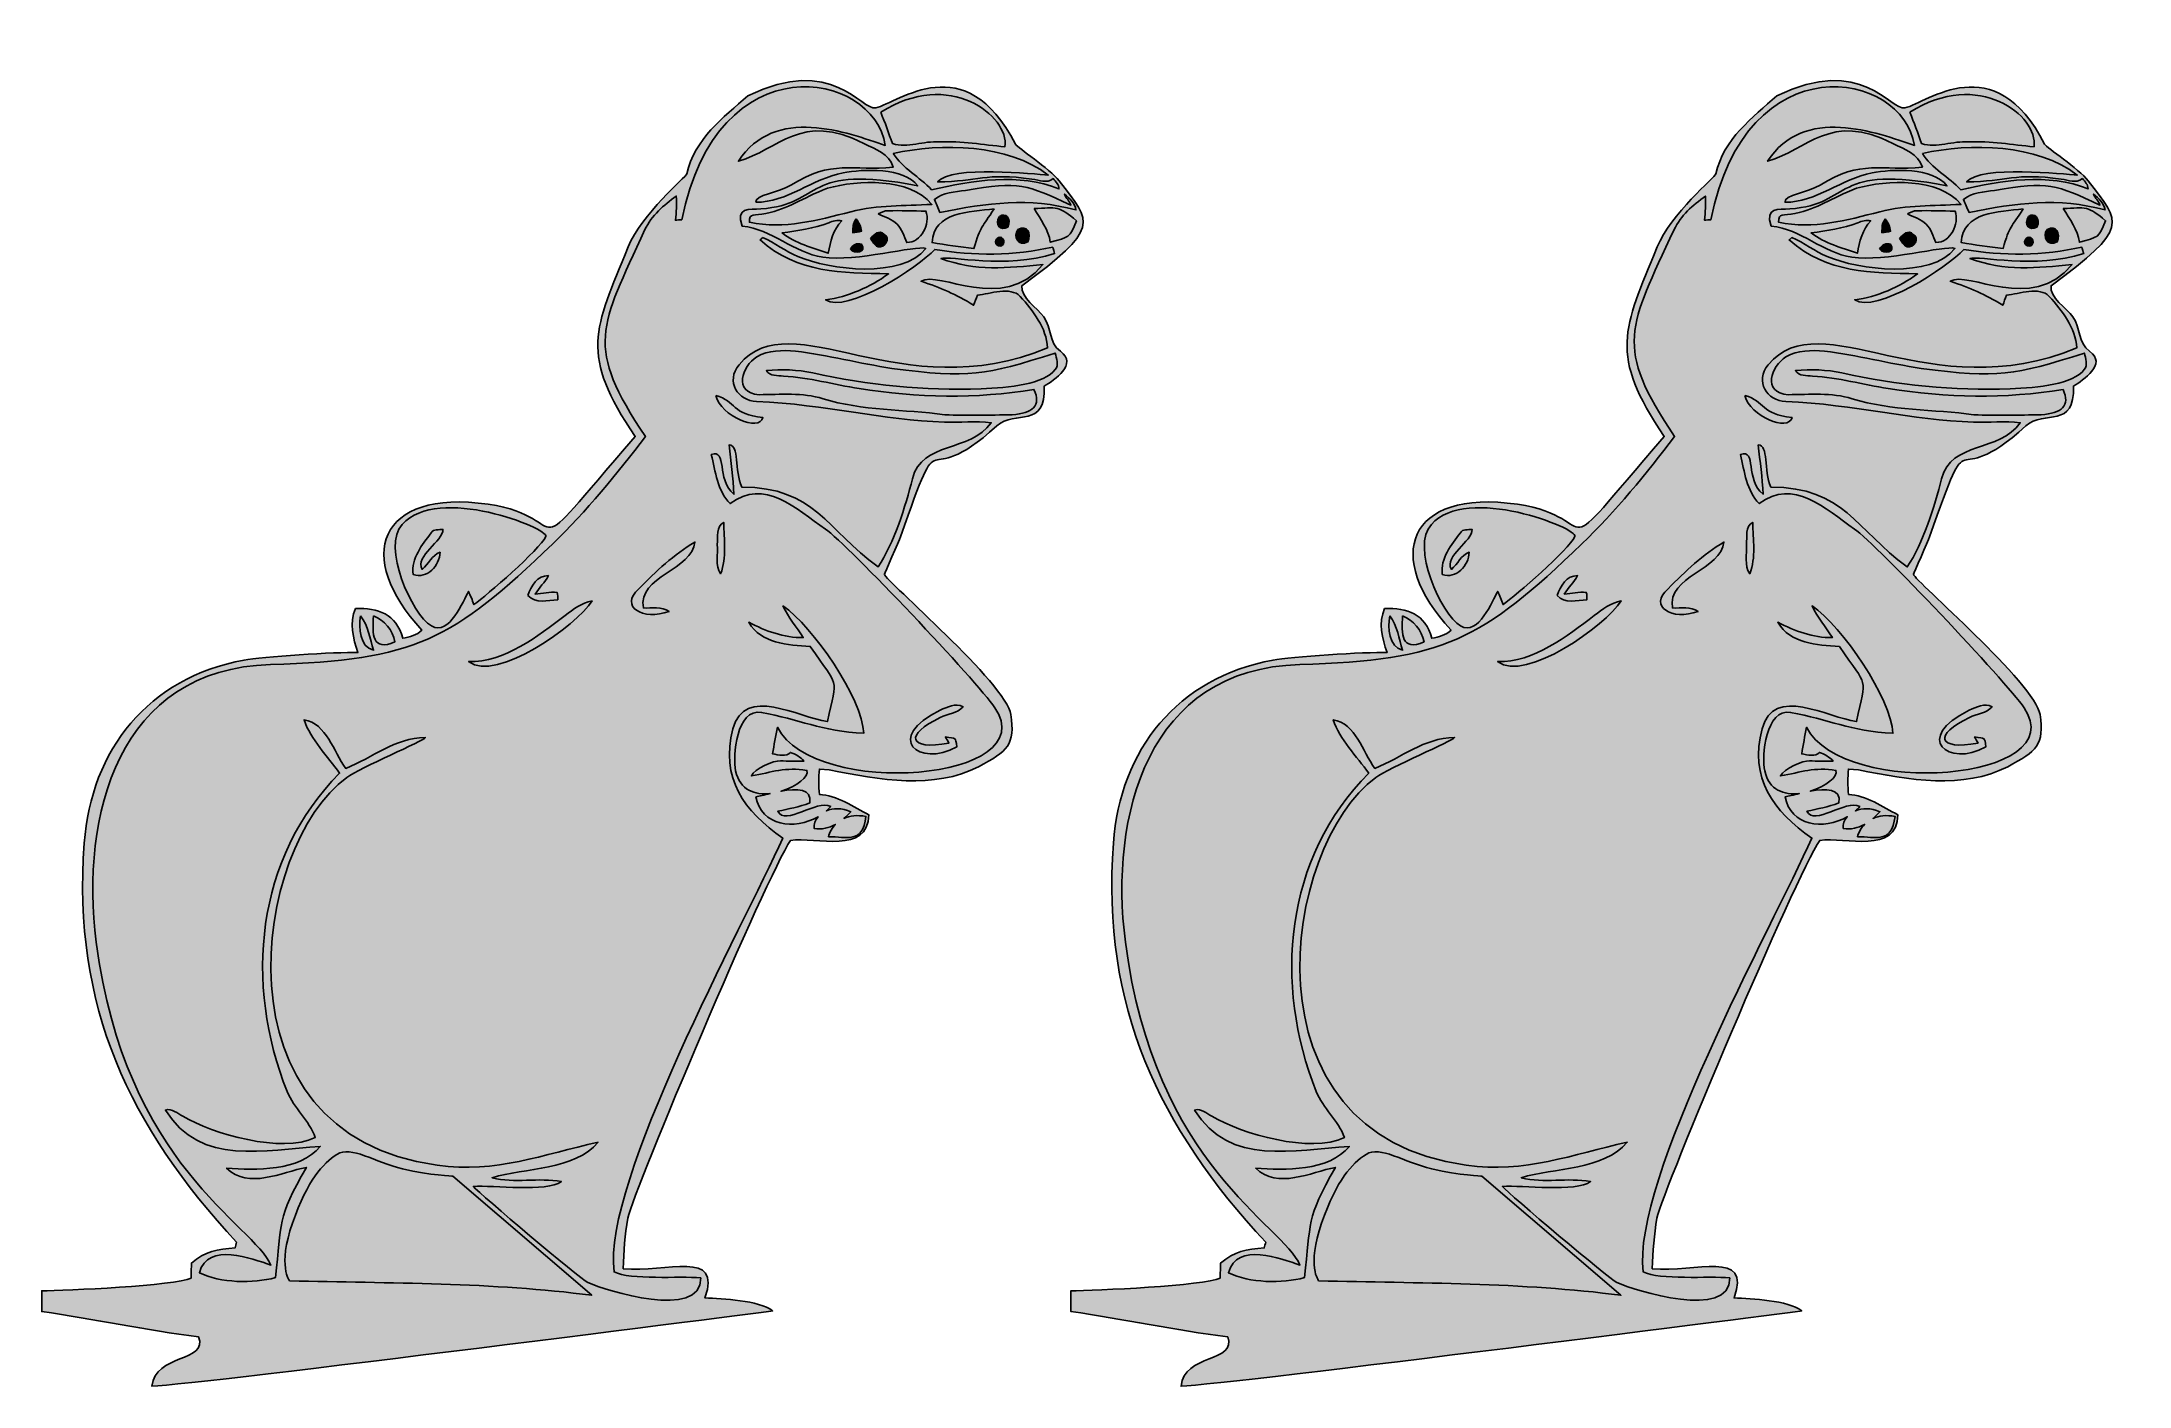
# Model space of a CAD drawing. Header units: millimetres. Extents: x 1193 to 1323, y -521 to -438.
import ezdxf

# ---------------------------------------------------------------- set-up
doc = ezdxf.new("R2010")
doc.units = ezdxf.units.MM
doc.header["$MEASUREMENT"] = 0
doc.layers.add('layer 1', color=7, linetype='Continuous')

msp = doc.modelspace()

# ---------------------------------------------------------------- hatches: boundary and pattern name
at = {"layer": 'layer 1', "true_color": 0x2b2a29}
h = msp.add_hatch(color=250, dxfattribs=at)
edge = h.paths.add_edge_path()
edge.add_spline(control_points=[(1236.861, -440.8674), (1242.1382, -438.2996), (1243.9437, -441.826), (1244.8253, -441.6272), (1246.242, -441.3076), (1250.3812, -437.7818), (1253.5247, -443.8819), (1253.6379, -444.1013), (1255.6366, -445.3925), (1256.2434, -446.1714), (1258.3156, -448.8336), (1258.7905, -449.0861), (1253.925, -452.691), (1253.8214, -453.4041), (1254.8897, -454.0949), (1255.2762, -454.6233), (1255.7956, -455.3334), (1255.5762, -456.2289), (1256.3203, -456.7705), (1257.4345, -457.5813), (1255.9385, -458.5418), (1255.3115, -458.9399), (1255.4308, -461.6291), (1253.5025, -460.3796), (1252.3574, -461.4166), (1247.3999, -465.9082), (1249.1732, -460.3145), (1246.363, -468.317), (1246.2762, -468.547), (1245.3646, -470.6147), (1245.3659, -470.6446), (1245.3794, -471.0069), (1252.9626, -477.4656), (1253.2382, -479.3786), (1253.509, -481.2224), (1253.0468, -481.6731), (1251.222, -482.6205), (1248.4935, -484.0372), (1245.0559, -483.4543), (1241.9282, -482.8159), (1241.9282, -482.8159), (1241.312, -482.765), (1241.312, -482.765), (1241.2654, -483.2916), (1241.2639, -483.8199), (1241.3152, -484.3451), (1242.3706, -484.4045), (1243.4676, -485.1165), (1244.3826, -485.6117), (1244.357, -488.1015), (1241.1132, -486.9815), (1239.5203, -487.2048), (1237.983, -489.4997), (1229.792, -508.9058), (1229.3824, -510.7081), (1229.2175, -511.7488), (1229.1282, -512.8006), (1229.101, -513.8539), (1231.7809, -514.1338), (1235.278, -512.625), (1234.1921, -515.6714), (1235.3013, -515.7384), (1237.5231, -515.7994), (1238.4048, -516.4813), (1238.39, -516.5015), (1202.5948, -521.0626), (1199.7683, -521.1691), (1199.9206, -519.1707), (1203.283, -519.6699), (1202.6691, -518.1031), (1199.4065, -517.6835), (1196.1728, -516.9832), (1192.9059, -516.5229), (1192.9059, -516.5229), (1192.9059, -515.226), (1192.9059, -515.226), (1194.3754, -515.2309), (1201.2286, -514.9049), (1202.1985, -514.4433), (1202.2063, -514.1308), (1202.2175, -513.8187), (1202.2274, -513.5082), (1203.0817, -512.7535), (1203.8369, -512.6549), (1204.941, -512.5605), (1204.9649, -512.4722), (1205.0096, -512.2994), (1205.0341, -512.2127), (1198.3826, -505.0193), (1194.7949, -497.5959), (1195.5525, -487.3809), (1195.9843, -481.5568), (1199.5202, -477.0954), (1205.4981, -475.9845), (1206.5249, -475.7936), (1211.2745, -475.4666), (1212.5875, -475.5169), (1212.2912, -474.6411), (1212.0401, -473.671), (1212.4387, -472.7792), (1213.8324, -472.7363), (1214.9831, -473.0989), (1215.3733, -474.6282), (1215.8092, -474.5454), (1216.2526, -474.4427), (1216.5758, -474.1143), (1212.3389, -469.6137), (1213.8176, -465.3035), (1220.7048, -466.2889), (1226.3479, -467.0958), (1222.3645, -470.7017), (1229.847, -462.0682), (1226.3627, -456.9356), (1227.2996, -455.4458), (1229.4082, -450.2734), (1230.2309, -448.2553), (1233.0252, -445.8957), (1233.0621, -445.7295), (1233.538, -443.5548), (1235.3285, -442.2369), (1236.861, -440.8674)], knot_values=[0, 0, 0, 0, 0.025, 0.025, 0.025, 0.05, 0.05, 0.05, 0.075, 0.075, 0.075, 0.1, 0.1, 0.1, 0.125, 0.125, 0.125, 0.15, 0.15, 0.15, 0.175, 0.175, 0.175, 0.2, 0.2, 0.2, 0.225, 0.225, 0.225, 0.25, 0.25, 0.25, 0.275, 0.275, 0.275, 0.3, 0.3, 0.3, 0.325, 0.325, 0.325, 0.35, 0.35, 0.35, 0.375, 0.375, 0.375, 0.4, 0.4, 0.4, 0.425, 0.425, 0.425, 0.45, 0.45, 0.45, 0.475, 0.475, 0.475, 0.5, 0.5, 0.5, 0.525, 0.525, 0.525, 0.55, 0.55, 0.55, 0.575, 0.575, 0.575, 0.6, 0.6, 0.6, 0.625, 0.625, 0.625, 0.65, 0.65, 0.65, 0.675, 0.675, 0.675, 0.7, 0.7, 0.7, 0.725, 0.725, 0.725, 0.75, 0.75, 0.75, 0.775, 0.775, 0.775, 0.8, 0.8, 0.8, 0.825, 0.825, 0.825, 0.85, 0.85, 0.85, 0.875, 0.875, 0.875, 0.9, 0.9, 0.9, 0.925, 0.925, 0.925, 0.95, 0.95, 0.95, 0.975, 0.975, 0.975, 1, 1, 1, 1], degree=3, periodic=1)
h = msp.add_hatch(color=250, dxfattribs=at)
edge = h.paths.add_edge_path()
edge.add_spline(control_points=[(1241.8725, -486.9837), (1241.9492, -486.7001), (1242.0977, -486.4283), (1242.3162, -486.2054), (1241.9109, -486.4307), (1241.4598, -486.5508), (1240.9888, -486.4616), (1240.9588, -486.1972), (1241.053, -485.9402), (1241.235, -485.7307), (1239.7681, -486.5755), (1237.6916, -486.3145), (1237.365, -484.4869), (1237.5618, -484.458), (1237.8826, -484.3742), (1238.2495, -484.2882), (1237.3053, -484.395), (1236.3706, -484.0889), (1236.1006, -482.8818), (1235.8973, -481.9732), (1236.1662, -478.9561), (1237.7131, -479.2412), (1240.0497, -479.6713), (1241.4304, -480.401), (1244.0753, -480.538), (1243.9987, -478.3908), (1240.8967, -473.8732), (1239.0479, -472.6125), (1239.3765, -473.3282), (1239.8933, -473.9269), (1240.3112, -474.5887), (1239.1009, -474.5999), (1237.9687, -474.1752), (1236.9125, -473.6294), (1237.7161, -474.9751), (1239.3079, -475.0404), (1240.7482, -475.136), (1242.5697, -477.8253), (1242.4279, -476.8759), (1241.8146, -479.8126), (1240.0245, -479.5638), (1236.6504, -477.5249), (1235.931, -480.2641), (1235.1298, -483.3136), (1236.6288, -485.3972), (1239.0354, -487.0652), (1236.5649, -492.5481), (1227.7671, -508.4797), (1228.5386, -514.0509), (1229.5276, -514.5827), (1232.6175, -514.3031), (1233.9261, -514.4288), (1233.9625, -517.093), (1228.0362, -515.2244), (1226.8927, -514.7073), (1226.396, -514.4825), (1220.161, -509.1876), (1219.773, -508.7404), (1221.016, -508.6538), (1224.3472, -509.1112), (1225.2566, -508.4345), (1223.8252, -508.1687), (1222.3541, -508.5676), (1220.9401, -508.1928), (1222.9875, -507.5818), (1226.0698, -507.7212), (1227.5368, -505.9897), (1224.1282, -506.7363), (1221.1762, -507.9427), (1217.5207, -507.4149), (1203.3661, -505.5194), (1206.0454, -487.5307), (1211.8877, -483.2888), (1212.7118, -482.6882), (1216.7104, -481.0047), (1216.7885, -480.7991), (1214.8391, -480.8385), (1213.5421, -482.0439), (1211.8302, -482.7263), (1211.0488, -481.6461), (1210.6497, -479.9601), (1209.2366, -479.694), (1209.6379, -480.9424), (1210.7015, -481.9722), (1211.4507, -483.0274), (1206.1957, -488.2637), (1205.5078, -496.1621), (1208.1849, -502.8276), (1208.5992, -503.8858), (1209.5632, -504.6159), (1209.9313, -505.6986), (1207.8398, -506.6971), (1203.5569, -505.4812), (1201.6843, -504.3677), (1201.3514, -504.1838), (1201.0186, -503.87), (1200.6089, -503.9836), (1202.7976, -507.5383), (1206.8103, -506.4314), (1210.2455, -506.2442), (1208.9415, -507.8098), (1206.2158, -507.7293), (1204.4126, -507.6069), (1205.7839, -508.9378), (1207.8352, -507.8483), (1209.3792, -507.5506), (1207.5074, -510.7994), (1207.8722, -510.9543), (1207.4466, -514.4098), (1206.0674, -514.7914), (1204.0177, -514.7514), (1202.7156, -514.1068), (1203.2422, -512.1687), (1205.9872, -513.2243), (1207.1664, -513.6348), (1206.1326, -511.1334), (1198.0911, -507.4282), (1196.2985, -493.5288), (1195.2839, -485.6607), (1197.6807, -476.5206), (1207.1505, -476.263), (1216.1328, -476.0188), (1218.5132, -474.7287), (1224.7172, -468.7477), (1226.7798, -466.7594), (1228.7569, -464.3623), (1230.4872, -462.0731), (1226.6828, -456.4378), (1227.6441, -455.3006), (1230.4583, -449.2008), (1230.8668, -448.3136), (1231.6333, -447.6795), (1232.4021, -447.1142), (1232.4323, -447.6142), (1232.4099, -448.1152), (1232.3523, -448.6133), (1232.4518, -448.6066), (1232.6503, -448.5953), (1232.7497, -448.5906), (1234.9335, -437.5109), (1244.7111, -439.2726), (1245.4136, -443.9636), (1243.0804, -443.1531), (1238.5167, -441.4546), (1236.2781, -444.9452), (1238.7295, -444.2531), (1240.2013, -441.8285), (1244.0722, -443.8323), (1244.8694, -444.2452), (1245.6161, -444.4302), (1245.915, -445.3067), (1243.4077, -445.5762), (1242.0836, -444.8127), (1239.5414, -446.431), (1238.8495, -446.8764), (1237.2463, -447.0576), (1237.3637, -447.4941), (1239.2843, -447.5228), (1240.9012, -446.0256), (1242.7848, -445.6671), (1244.0233, -445.4315), (1246.5976, -445.3098), (1247.4359, -446.4788), (1240.2675, -445.0527), (1241.6259, -447.6238), (1237.6626, -447.9127), (1236.9625, -447.9638), (1236.0755, -447.7813), (1236.5054, -448.9828), (1238.3799, -449.1684), (1239.6964, -450.6432), (1241.5294, -450.9186), (1243.5806, -451.2268), (1247.3248, -450.1614), (1247.934, -450.3678), (1246.4683, -452.2737), (1241.9546, -451.7145), (1239.9766, -450.874), (1239.2067, -450.5488), (1238.5498, -450.0155), (1237.7831, -449.6904), (1237.7417, -449.7288), (1237.6599, -449.8057), (1237.6182, -449.8443), (1239.9967, -451.9442), (1242.6831, -451.8583), (1245.6169, -451.9547), (1244.455, -452.7742), (1243.1229, -453.3875), (1241.7027, -453.5651), (1242.9614, -454.4875), (1247.4947, -451.5275), (1248.4976, -450.4333), (1250.8831, -450.8583), (1253.4688, -450.8119), (1255.8449, -450.2926), (1255.8719, -450.3902), (1255.9278, -450.5889), (1255.9567, -450.6864), (1252.9456, -451.6723), (1249.3998, -450.7957), (1248.877, -450.9969), (1251.0188, -451.8119), (1253.0342, -451.5789), (1255.2314, -451.3748), (1252.7199, -454.4622), (1248.7516, -451.6957), (1247.6474, -452.4159), (1248.8662, -452.8203), (1249.81, -453.2154), (1250.9133, -453.9062), (1250.9951, -453.6997), (1251.0723, -453.493), (1251.149, -453.2866), (1251.9536, -453.1891), (1253.1902, -452.7169), (1253.8146, -453.354), (1254.6164, -454.2681), (1255.4506, -455.2924), (1255.5213, -456.5624), (1246.3934, -460.349), (1239.5967, -453.6535), (1236.318, -457.611), (1235.4558, -458.6516), (1236.2405, -459.8492), (1237.4056, -459.8975), (1241.7129, -460.0741), (1245.2666, -461.0588), (1249.0994, -461.1766), (1250.0683, -461.2181), (1251.0448, -461.0836), (1252.0103, -461.2213), (1250.7084, -463.0637), (1247.6932, -462.3633), (1247.1028, -464.7003), (1246.6692, -466.418), (1245.9749, -468.7049), (1244.9687, -470.1902), (1241.7509, -467.8496), (1241.0354, -465.2254), (1236.4814, -465.2254), (1236.0144, -464.1775), (1236.3537, -462.5968), (1235.697, -462.5968), (1235.8058, -463.6179), (1235.9517, -464.6382), (1235.993, -465.6658), (1234.8645, -464.7479), (1235.6155, -462.8308), (1234.5862, -463.1955), (1234.8455, -464.2473), (1234.9572, -465.4449), (1235.7578, -466.2517), (1237.8764, -464.6399), (1239.8556, -466.5564), (1241.6899, -467.8308), (1243.0785, -468.7954), (1251.1083, -477.2965), (1252.2407, -478.9527), (1255.358, -483.5136), (1241.0051, -484.652), (1238.7037, -480.1631), (1238.598, -480.7154), (1238.4908, -481.2662), (1238.3996, -481.8202), (1238.7551, -481.8963), (1239.2694, -482.0074), (1239.5092, -481.7339), (1239.8325, -481.8396), (1240.1253, -482.0158), (1240.3561, -482.2701), (1240.0454, -482.2983), (1239.2981, -482.281), (1238.8858, -482.2533), (1238.4983, -482.2274), (1237.2666, -482.7391), (1237.0801, -483.191), (1238.3551, -482.9662), (1239.2107, -482.6269), (1240.5355, -482.8467), (1240.6907, -483.2219), (1239.8975, -483.8474), (1238.934, -484.1431), (1239.9075, -483.9669), (1240.8849, -483.9568), (1240.7098, -484.8767), (1240.0665, -485.1136), (1239.3925, -485.2497), (1238.723, -485.3907), (1239.1754, -486.339), (1241.1477, -484.6266), (1242.0179, -485.1008), (1241.9332, -485.1954), (1241.8433, -485.2842), (1241.7472, -485.3673), (1242.1628, -485.1923), (1242.7057, -485.173), (1243.2683, -485.4275), (1243.1387, -485.5697), (1242.9959, -485.7093), (1242.8423, -485.8387), (1243.206, -485.6738), (1243.6646, -485.6118), (1244.2148, -485.7144), (1243.9869, -487.4619), (1243.0235, -486.9543), (1241.8725, -486.9837)], knot_values=[0, 0, 0, 0, 0.00980392, 0.00980392, 0.00980392, 0.01960784, 0.01960784, 0.01960784, 0.02941176, 0.02941176, 0.02941176, 0.03921569, 0.03921569, 0.03921569, 0.04901961, 0.04901961, 0.04901961, 0.05882353, 0.05882353, 0.05882353, 0.06862745, 0.06862745, 0.06862745, 0.07843137, 0.07843137, 0.07843137, 0.08823529, 0.08823529, 0.08823529, 0.09803922, 0.09803922, 0.09803922, 0.10784314, 0.10784314, 0.10784314, 0.11764706, 0.11764706, 0.11764706, 0.12745098, 0.12745098, 0.12745098, 0.1372549, 0.1372549, 0.1372549, 0.14705882, 0.14705882, 0.14705882, 0.15686275, 0.15686275, 0.15686275, 0.16666667, 0.16666667, 0.16666667, 0.17647059, 0.17647059, 0.17647059, 0.18627451, 0.18627451, 0.18627451, 0.19607843, 0.19607843, 0.19607843, 0.20588235, 0.20588235, 0.20588235, 0.21568627, 0.21568627, 0.21568627, 0.2254902, 0.2254902, 0.2254902, 0.23529412, 0.23529412, 0.23529412, 0.24509804, 0.24509804, 0.24509804, 0.25490196, 0.25490196, 0.25490196, 0.26470588, 0.26470588, 0.26470588, 0.2745098, 0.2745098, 0.2745098, 0.28431373, 0.28431373, 0.28431373, 0.29411765, 0.29411765, 0.29411765, 0.30392157, 0.30392157, 0.30392157, 0.31372549, 0.31372549, 0.31372549, 0.32352941, 0.32352941, 0.32352941, 0.33333333, 0.33333333, 0.33333333, 0.34313725, 0.34313725, 0.34313725, 0.35294118, 0.35294118, 0.35294118, 0.3627451, 0.3627451, 0.3627451, 0.37254902, 0.37254902, 0.37254902, 0.38235294, 0.38235294, 0.38235294, 0.39215686, 0.39215686, 0.39215686, 0.40196078, 0.40196078, 0.40196078, 0.41176471, 0.41176471, 0.41176471, 0.42156863, 0.42156863, 0.42156863, 0.43137255, 0.43137255, 0.43137255, 0.44117647, 0.44117647, 0.44117647, 0.45098039, 0.45098039, 0.45098039, 0.46078431, 0.46078431, 0.46078431, 0.47058824, 0.47058824, 0.47058824, 0.48039216, 0.48039216, 0.48039216, 0.49019608, 0.49019608, 0.49019608, 0.5, 0.5, 0.5, 0.50980392, 0.50980392, 0.50980392, 0.51960784, 0.51960784, 0.51960784, 0.52941176, 0.52941176, 0.52941176, 0.53921569, 0.53921569, 0.53921569, 0.54901961, 0.54901961, 0.54901961, 0.55882353, 0.55882353, 0.55882353, 0.56862745, 0.56862745, 0.56862745, 0.57843137, 0.57843137, 0.57843137, 0.58823529, 0.58823529, 0.58823529, 0.59803922, 0.59803922, 0.59803922, 0.60784314, 0.60784314, 0.60784314, 0.61764706, 0.61764706, 0.61764706, 0.62745098, 0.62745098, 0.62745098, 0.6372549, 0.6372549, 0.6372549, 0.64705882, 0.64705882, 0.64705882, 0.65686275, 0.65686275, 0.65686275, 0.66666667, 0.66666667, 0.66666667, 0.67647059, 0.67647059, 0.67647059, 0.68627451, 0.68627451, 0.68627451, 0.69607843, 0.69607843, 0.69607843, 0.70588235, 0.70588235, 0.70588235, 0.71568627, 0.71568627, 0.71568627, 0.7254902, 0.7254902, 0.7254902, 0.73529412, 0.73529412, 0.73529412, 0.74509804, 0.74509804, 0.74509804, 0.75490196, 0.75490196, 0.75490196, 0.76470588, 0.76470588, 0.76470588, 0.7745098, 0.7745098, 0.7745098, 0.78431373, 0.78431373, 0.78431373, 0.79411765, 0.79411765, 0.79411765, 0.80392157, 0.80392157, 0.80392157, 0.81372549, 0.81372549, 0.81372549, 0.82352941, 0.82352941, 0.82352941, 0.83333333, 0.83333333, 0.83333333, 0.84313725, 0.84313725, 0.84313725, 0.85294118, 0.85294118, 0.85294118, 0.8627451, 0.8627451, 0.8627451, 0.87254902, 0.87254902, 0.87254902, 0.88235294, 0.88235294, 0.88235294, 0.89215686, 0.89215686, 0.89215686, 0.90196078, 0.90196078, 0.90196078, 0.91176471, 0.91176471, 0.91176471, 0.92156863, 0.92156863, 0.92156863, 0.93137255, 0.93137255, 0.93137255, 0.94117647, 0.94117647, 0.94117647, 0.95098039, 0.95098039, 0.95098039, 0.96078431, 0.96078431, 0.96078431, 0.97058824, 0.97058824, 0.97058824, 0.98039216, 0.98039216, 0.98039216, 0.99019608, 0.99019608, 0.99019608, 1, 1, 1, 1], degree=3, periodic=1)
h = msp.add_hatch(color=250, dxfattribs=at)
edge = h.paths.add_edge_path()
edge.add_spline(control_points=[(1300.9238, -440.8674), (1306.201, -438.2996), (1308.0065, -441.826), (1308.8881, -441.6272), (1310.3048, -441.3076), (1314.444, -437.7818), (1317.5875, -443.8819), (1317.7007, -444.1013), (1319.6994, -445.3925), (1320.3062, -446.1714), (1322.3784, -448.8336), (1322.8533, -449.0861), (1317.9878, -452.691), (1317.8842, -453.4041), (1318.9525, -454.0949), (1319.339, -454.6233), (1319.8584, -455.3334), (1319.639, -456.2289), (1320.3831, -456.7705), (1321.4973, -457.5813), (1320.0013, -458.5418), (1319.3743, -458.9399), (1319.4936, -461.6291), (1317.5653, -460.3796), (1316.4202, -461.4166), (1311.4627, -465.9082), (1313.236, -460.3145), (1310.4258, -468.317), (1310.339, -468.547), (1309.4274, -470.6147), (1309.4287, -470.6446), (1309.4422, -471.0069), (1317.0254, -477.4656), (1317.301, -479.3786), (1317.5718, -481.2224), (1317.1096, -481.6731), (1315.2848, -482.6205), (1312.5563, -484.0372), (1309.1187, -483.4543), (1305.991, -482.8159), (1305.991, -482.8159), (1305.3748, -482.765), (1305.3748, -482.765), (1305.3282, -483.2916), (1305.3267, -483.8199), (1305.378, -484.3451), (1306.4334, -484.4045), (1307.5304, -485.1165), (1308.4454, -485.6117), (1308.4198, -488.1015), (1305.176, -486.9815), (1303.5831, -487.2048), (1302.0458, -489.4997), (1293.8548, -508.9058), (1293.4452, -510.7081), (1293.2803, -511.7488), (1293.191, -512.8006), (1293.1638, -513.8539), (1295.8437, -514.1338), (1299.3408, -512.625), (1298.2549, -515.6714), (1299.3641, -515.7384), (1301.5859, -515.7994), (1302.4676, -516.4813), (1302.4528, -516.5015), (1266.6576, -521.0626), (1263.8311, -521.1691), (1263.9834, -519.1707), (1267.3458, -519.6699), (1266.7319, -518.1031), (1263.4693, -517.6835), (1260.2356, -516.9832), (1256.9687, -516.5229), (1256.9687, -516.5229), (1256.9687, -515.226), (1256.9687, -515.226), (1258.4382, -515.2309), (1265.2914, -514.9049), (1266.2613, -514.4433), (1266.2691, -514.1308), (1266.2803, -513.8187), (1266.2902, -513.5082), (1267.1445, -512.7535), (1267.8997, -512.6549), (1269.0038, -512.5605), (1269.0277, -512.4722), (1269.0724, -512.2994), (1269.0969, -512.2127), (1262.4454, -505.0193), (1258.8577, -497.5959), (1259.6153, -487.3809), (1260.0471, -481.5568), (1263.583, -477.0954), (1269.5609, -475.9845), (1270.5877, -475.7936), (1275.3373, -475.4666), (1276.6503, -475.5169), (1276.354, -474.6411), (1276.1029, -473.671), (1276.5015, -472.7792), (1277.8952, -472.7363), (1279.0459, -473.0989), (1279.4361, -474.6282), (1279.872, -474.5454), (1280.3154, -474.4427), (1280.6386, -474.1143), (1276.4017, -469.6137), (1277.8804, -465.3035), (1284.7676, -466.2889), (1290.4107, -467.0958), (1286.4273, -470.7017), (1293.9098, -462.0682), (1290.4255, -456.9356), (1291.3624, -455.4458), (1293.471, -450.2734), (1294.2937, -448.2553), (1297.088, -445.8957), (1297.1249, -445.7295), (1297.6008, -443.5548), (1299.3913, -442.2369), (1300.9238, -440.8674)], knot_values=[0, 0, 0, 0, 0.025, 0.025, 0.025, 0.05, 0.05, 0.05, 0.075, 0.075, 0.075, 0.1, 0.1, 0.1, 0.125, 0.125, 0.125, 0.15, 0.15, 0.15, 0.175, 0.175, 0.175, 0.2, 0.2, 0.2, 0.225, 0.225, 0.225, 0.25, 0.25, 0.25, 0.275, 0.275, 0.275, 0.3, 0.3, 0.3, 0.325, 0.325, 0.325, 0.35, 0.35, 0.35, 0.375, 0.375, 0.375, 0.4, 0.4, 0.4, 0.425, 0.425, 0.425, 0.45, 0.45, 0.45, 0.475, 0.475, 0.475, 0.5, 0.5, 0.5, 0.525, 0.525, 0.525, 0.55, 0.55, 0.55, 0.575, 0.575, 0.575, 0.6, 0.6, 0.6, 0.625, 0.625, 0.625, 0.65, 0.65, 0.65, 0.675, 0.675, 0.675, 0.7, 0.7, 0.7, 0.725, 0.725, 0.725, 0.75, 0.75, 0.75, 0.775, 0.775, 0.775, 0.8, 0.8, 0.8, 0.825, 0.825, 0.825, 0.85, 0.85, 0.85, 0.875, 0.875, 0.875, 0.9, 0.9, 0.9, 0.925, 0.925, 0.925, 0.95, 0.95, 0.95, 0.975, 0.975, 0.975, 1, 1, 1, 1], degree=3, periodic=1)
at = {"layer": 'layer 1', "true_color": 0xfefefe}
h = msp.add_hatch(color=7, dxfattribs=at)
edge = h.paths.add_edge_path()
edge.add_spline(control_points=[(1305.9353, -486.9837), (1306.012, -486.7001), (1306.1605, -486.4283), (1306.379, -486.2054), (1305.9737, -486.4307), (1305.5226, -486.5508), (1305.0516, -486.4616), (1305.0216, -486.1972), (1305.1158, -485.9402), (1305.2978, -485.7307), (1303.8309, -486.5755), (1301.7544, -486.3145), (1301.4278, -484.4869), (1301.6246, -484.458), (1301.9454, -484.3742), (1302.3123, -484.2882), (1301.3681, -484.395), (1300.4334, -484.0889), (1300.1634, -482.8818), (1299.9601, -481.9732), (1300.229, -478.9561), (1301.7759, -479.2412), (1304.1125, -479.6713), (1305.4932, -480.401), (1308.1381, -480.538), (1308.0615, -478.3908), (1304.9595, -473.8732), (1303.1107, -472.6125), (1303.4393, -473.3282), (1303.9561, -473.9269), (1304.374, -474.5887), (1303.1637, -474.5999), (1302.0315, -474.1752), (1300.9753, -473.6294), (1301.7789, -474.9751), (1303.3707, -475.0404), (1304.811, -475.136), (1306.6325, -477.8253), (1306.4907, -476.8759), (1305.8774, -479.8126), (1304.0873, -479.5638), (1300.7132, -477.5249), (1299.9938, -480.2641), (1299.1926, -483.3136), (1300.6916, -485.3972), (1303.0982, -487.0652), (1300.6277, -492.5481), (1291.8299, -508.4797), (1292.6014, -514.0509), (1293.5904, -514.5827), (1296.6803, -514.3031), (1297.9889, -514.4288), (1298.0253, -517.093), (1292.099, -515.2244), (1290.9555, -514.7073), (1290.4588, -514.4825), (1284.2238, -509.1876), (1283.8358, -508.7404), (1285.0788, -508.6538), (1288.41, -509.1112), (1289.3194, -508.4345), (1287.888, -508.1687), (1286.4169, -508.5676), (1285.0029, -508.1928), (1287.0503, -507.5818), (1290.1326, -507.7212), (1291.5996, -505.9897), (1288.191, -506.7363), (1285.239, -507.9427), (1281.5835, -507.4149), (1267.4289, -505.5194), (1270.1082, -487.5307), (1275.9505, -483.2888), (1276.7746, -482.6882), (1280.7732, -481.0047), (1280.8513, -480.7991), (1278.9019, -480.8385), (1277.6049, -482.0439), (1275.893, -482.7263), (1275.1116, -481.6461), (1274.7125, -479.9601), (1273.2994, -479.694), (1273.7007, -480.9424), (1274.7643, -481.9722), (1275.5135, -483.0274), (1270.2585, -488.2637), (1269.5706, -496.1621), (1272.2477, -502.8276), (1272.662, -503.8858), (1273.626, -504.6159), (1273.9941, -505.6986), (1271.9026, -506.6971), (1267.6197, -505.4812), (1265.7471, -504.3677), (1265.4142, -504.1838), (1265.0814, -503.87), (1264.6717, -503.9836), (1266.8604, -507.5383), (1270.8731, -506.4314), (1274.3083, -506.2442), (1273.0043, -507.8098), (1270.2786, -507.7293), (1268.4754, -507.6069), (1269.8467, -508.9378), (1271.898, -507.8483), (1273.442, -507.5506), (1271.5702, -510.7994), (1271.935, -510.9543), (1271.5094, -514.4098), (1270.1302, -514.7914), (1268.0805, -514.7514), (1266.7784, -514.1068), (1267.305, -512.1687), (1270.05, -513.2243), (1271.2292, -513.6348), (1270.1954, -511.1334), (1262.1539, -507.4282), (1260.3613, -493.5288), (1259.3467, -485.6607), (1261.7435, -476.5206), (1271.2133, -476.263), (1280.1956, -476.0188), (1282.576, -474.7287), (1288.78, -468.7477), (1290.8426, -466.7594), (1292.8197, -464.3623), (1294.55, -462.0731), (1290.7456, -456.4378), (1291.7069, -455.3006), (1294.5211, -449.2008), (1294.9296, -448.3136), (1295.6961, -447.6795), (1296.4649, -447.1142), (1296.4951, -447.6142), (1296.4727, -448.1152), (1296.4151, -448.6133), (1296.5146, -448.6066), (1296.7131, -448.5953), (1296.8125, -448.5906), (1298.9963, -437.5109), (1308.7739, -439.2726), (1309.4764, -443.9636), (1307.1432, -443.1531), (1302.5795, -441.4546), (1300.3409, -444.9452), (1302.7923, -444.2531), (1304.2641, -441.8285), (1308.135, -443.8323), (1308.9322, -444.2452), (1309.6789, -444.4302), (1309.9778, -445.3067), (1307.4705, -445.5762), (1306.1464, -444.8127), (1303.6042, -446.431), (1302.9123, -446.8764), (1301.3091, -447.0576), (1301.4265, -447.4941), (1303.3471, -447.5228), (1304.964, -446.0256), (1306.8476, -445.6671), (1308.0861, -445.4315), (1310.6604, -445.3098), (1311.4987, -446.4788), (1304.3303, -445.0527), (1305.6887, -447.6238), (1301.7254, -447.9127), (1301.0253, -447.9638), (1300.1383, -447.7813), (1300.5682, -448.9828), (1302.4427, -449.1684), (1303.7592, -450.6432), (1305.5922, -450.9186), (1307.6434, -451.2268), (1311.3876, -450.1614), (1311.9968, -450.3678), (1310.5311, -452.2737), (1306.0174, -451.7145), (1304.0394, -450.874), (1303.2695, -450.5488), (1302.6126, -450.0155), (1301.8459, -449.6904), (1301.8045, -449.7288), (1301.7227, -449.8057), (1301.681, -449.8443), (1304.0595, -451.9442), (1306.7459, -451.8583), (1309.6797, -451.9547), (1308.5178, -452.7742), (1307.1857, -453.3875), (1305.7655, -453.5651), (1307.0242, -454.4875), (1311.5575, -451.5275), (1312.5604, -450.4333), (1314.9459, -450.8583), (1317.5316, -450.8119), (1319.9077, -450.2926), (1319.9347, -450.3902), (1319.9906, -450.5889), (1320.0195, -450.6864), (1317.0084, -451.6723), (1313.4626, -450.7957), (1312.9398, -450.9969), (1315.0816, -451.8119), (1317.097, -451.5789), (1319.2942, -451.3748), (1316.7827, -454.4622), (1312.8144, -451.6957), (1311.7102, -452.4159), (1312.929, -452.8203), (1313.8728, -453.2154), (1314.9761, -453.9062), (1315.0579, -453.6997), (1315.1351, -453.493), (1315.2118, -453.2866), (1316.0164, -453.1891), (1317.253, -452.7169), (1317.8774, -453.354), (1318.6792, -454.2681), (1319.5134, -455.2924), (1319.5841, -456.5624), (1310.4562, -460.349), (1303.6595, -453.6535), (1300.3808, -457.611), (1299.5186, -458.6516), (1300.3033, -459.8492), (1301.4684, -459.8975), (1305.7757, -460.0741), (1309.3294, -461.0588), (1313.1622, -461.1766), (1314.1311, -461.2181), (1315.1076, -461.0836), (1316.0731, -461.2213), (1314.7712, -463.0637), (1311.756, -462.3633), (1311.1656, -464.7003), (1310.732, -466.418), (1310.0377, -468.7049), (1309.0315, -470.1902), (1305.8137, -467.8496), (1305.0982, -465.2254), (1300.5442, -465.2254), (1300.0772, -464.1775), (1300.4165, -462.5968), (1299.7598, -462.5968), (1299.8686, -463.6179), (1300.0145, -464.6382), (1300.0558, -465.6658), (1298.9273, -464.7479), (1299.6783, -462.8308), (1298.649, -463.1955), (1298.9083, -464.2473), (1299.02, -465.4449), (1299.8206, -466.2517), (1301.9392, -464.6399), (1303.9184, -466.5564), (1305.7527, -467.8308), (1307.1413, -468.7954), (1315.1711, -477.2965), (1316.3035, -478.9527), (1319.4208, -483.5136), (1305.0679, -484.652), (1302.7665, -480.1631), (1302.6608, -480.7154), (1302.5536, -481.2662), (1302.4624, -481.8202), (1302.8179, -481.8963), (1303.3322, -482.0074), (1303.572, -481.7339), (1303.8953, -481.8396), (1304.1881, -482.0158), (1304.4189, -482.2701), (1304.1082, -482.2983), (1303.3609, -482.281), (1302.9486, -482.2533), (1302.5611, -482.2274), (1301.3294, -482.7391), (1301.1429, -483.191), (1302.4179, -482.9662), (1303.2735, -482.6269), (1304.5983, -482.8467), (1304.7535, -483.2219), (1303.9603, -483.8474), (1302.9968, -484.1431), (1303.9703, -483.9669), (1304.9477, -483.9568), (1304.7726, -484.8767), (1304.1293, -485.1136), (1303.4553, -485.2497), (1302.7858, -485.3907), (1303.2382, -486.339), (1305.2105, -484.6266), (1306.0807, -485.1008), (1305.996, -485.1954), (1305.9061, -485.2842), (1305.81, -485.3673), (1306.2256, -485.1923), (1306.7685, -485.173), (1307.3311, -485.4275), (1307.2015, -485.5697), (1307.0587, -485.7093), (1306.9051, -485.8387), (1307.2688, -485.6738), (1307.7274, -485.6118), (1308.2776, -485.7144), (1308.0497, -487.4619), (1307.0863, -486.9543), (1305.9353, -486.9837)], knot_values=[0, 0, 0, 0, 0.00980392, 0.00980392, 0.00980392, 0.01960784, 0.01960784, 0.01960784, 0.02941176, 0.02941176, 0.02941176, 0.03921569, 0.03921569, 0.03921569, 0.04901961, 0.04901961, 0.04901961, 0.05882353, 0.05882353, 0.05882353, 0.06862745, 0.06862745, 0.06862745, 0.07843137, 0.07843137, 0.07843137, 0.08823529, 0.08823529, 0.08823529, 0.09803922, 0.09803922, 0.09803922, 0.10784314, 0.10784314, 0.10784314, 0.11764706, 0.11764706, 0.11764706, 0.12745098, 0.12745098, 0.12745098, 0.1372549, 0.1372549, 0.1372549, 0.14705882, 0.14705882, 0.14705882, 0.15686275, 0.15686275, 0.15686275, 0.16666667, 0.16666667, 0.16666667, 0.17647059, 0.17647059, 0.17647059, 0.18627451, 0.18627451, 0.18627451, 0.19607843, 0.19607843, 0.19607843, 0.20588235, 0.20588235, 0.20588235, 0.21568627, 0.21568627, 0.21568627, 0.2254902, 0.2254902, 0.2254902, 0.23529412, 0.23529412, 0.23529412, 0.24509804, 0.24509804, 0.24509804, 0.25490196, 0.25490196, 0.25490196, 0.26470588, 0.26470588, 0.26470588, 0.2745098, 0.2745098, 0.2745098, 0.28431373, 0.28431373, 0.28431373, 0.29411765, 0.29411765, 0.29411765, 0.30392157, 0.30392157, 0.30392157, 0.31372549, 0.31372549, 0.31372549, 0.32352941, 0.32352941, 0.32352941, 0.33333333, 0.33333333, 0.33333333, 0.34313725, 0.34313725, 0.34313725, 0.35294118, 0.35294118, 0.35294118, 0.3627451, 0.3627451, 0.3627451, 0.37254902, 0.37254902, 0.37254902, 0.38235294, 0.38235294, 0.38235294, 0.39215686, 0.39215686, 0.39215686, 0.40196078, 0.40196078, 0.40196078, 0.41176471, 0.41176471, 0.41176471, 0.42156863, 0.42156863, 0.42156863, 0.43137255, 0.43137255, 0.43137255, 0.44117647, 0.44117647, 0.44117647, 0.45098039, 0.45098039, 0.45098039, 0.46078431, 0.46078431, 0.46078431, 0.47058824, 0.47058824, 0.47058824, 0.48039216, 0.48039216, 0.48039216, 0.49019608, 0.49019608, 0.49019608, 0.5, 0.5, 0.5, 0.50980392, 0.50980392, 0.50980392, 0.51960784, 0.51960784, 0.51960784, 0.52941176, 0.52941176, 0.52941176, 0.53921569, 0.53921569, 0.53921569, 0.54901961, 0.54901961, 0.54901961, 0.55882353, 0.55882353, 0.55882353, 0.56862745, 0.56862745, 0.56862745, 0.57843137, 0.57843137, 0.57843137, 0.58823529, 0.58823529, 0.58823529, 0.59803922, 0.59803922, 0.59803922, 0.60784314, 0.60784314, 0.60784314, 0.61764706, 0.61764706, 0.61764706, 0.62745098, 0.62745098, 0.62745098, 0.6372549, 0.6372549, 0.6372549, 0.64705882, 0.64705882, 0.64705882, 0.65686275, 0.65686275, 0.65686275, 0.66666667, 0.66666667, 0.66666667, 0.67647059, 0.67647059, 0.67647059, 0.68627451, 0.68627451, 0.68627451, 0.69607843, 0.69607843, 0.69607843, 0.70588235, 0.70588235, 0.70588235, 0.71568627, 0.71568627, 0.71568627, 0.7254902, 0.7254902, 0.7254902, 0.73529412, 0.73529412, 0.73529412, 0.74509804, 0.74509804, 0.74509804, 0.75490196, 0.75490196, 0.75490196, 0.76470588, 0.76470588, 0.76470588, 0.7745098, 0.7745098, 0.7745098, 0.78431373, 0.78431373, 0.78431373, 0.79411765, 0.79411765, 0.79411765, 0.80392157, 0.80392157, 0.80392157, 0.81372549, 0.81372549, 0.81372549, 0.82352941, 0.82352941, 0.82352941, 0.83333333, 0.83333333, 0.83333333, 0.84313725, 0.84313725, 0.84313725, 0.85294118, 0.85294118, 0.85294118, 0.8627451, 0.8627451, 0.8627451, 0.87254902, 0.87254902, 0.87254902, 0.88235294, 0.88235294, 0.88235294, 0.89215686, 0.89215686, 0.89215686, 0.90196078, 0.90196078, 0.90196078, 0.91176471, 0.91176471, 0.91176471, 0.92156863, 0.92156863, 0.92156863, 0.93137255, 0.93137255, 0.93137255, 0.94117647, 0.94117647, 0.94117647, 0.95098039, 0.95098039, 0.95098039, 0.96078431, 0.96078431, 0.96078431, 0.97058824, 0.97058824, 0.97058824, 0.98039216, 0.98039216, 0.98039216, 0.99019608, 0.99019608, 0.99019608, 1, 1, 1, 1], degree=3, periodic=1)
at = {"layer": 'layer 1', "true_color": 0x2b2a29}
h = msp.add_hatch(color=250, dxfattribs=at)
edge = h.paths.add_edge_path()
edge.add_spline(control_points=[(1245.1288, -441.9014), (1249.4047, -439.1665), (1253.1356, -442.1381), (1252.8666, -444.0391), (1251.5043, -443.9397), (1250.1576, -443.6531), (1248.7843, -443.7458), (1247.8105, -443.6597), (1246.8115, -444.1397), (1245.8669, -443.8499), (1245.6203, -443.2), (1245.4093, -442.5373), (1245.1288, -441.9014)], knot_values=[0, 0, 0, 0, 0.25, 0.25, 0.25, 0.5, 0.5, 0.5, 0.75, 0.75, 0.75, 1, 1, 1, 1], degree=3, periodic=1)
at = {"layer": 'layer 1', "true_color": 0xfefefe}
h = msp.add_hatch(color=7, dxfattribs=at)
edge = h.paths.add_edge_path()
edge.add_spline(control_points=[(1309.1916, -441.9014), (1313.4675, -439.1665), (1317.1984, -442.1381), (1316.9294, -444.0391), (1315.5671, -443.9397), (1314.2204, -443.6531), (1312.8471, -443.7458), (1311.8733, -443.6597), (1310.8743, -444.1397), (1309.9297, -443.8499), (1309.6831, -443.2), (1309.4721, -442.5373), (1309.1916, -441.9014)], knot_values=[0, 0, 0, 0, 0.25, 0.25, 0.25, 0.5, 0.5, 0.5, 0.75, 0.75, 0.75, 1, 1, 1, 1], degree=3, periodic=1)
at = {"layer": 'layer 1', "true_color": 0x2b2a29}
h = msp.add_hatch(color=250, dxfattribs=at)
edge = h.paths.add_edge_path()
edge.add_spline(control_points=[(1245.9132, -444.4555), (1248.904, -443.8023), (1253.0554, -443.8686), (1255.5581, -445.8096), (1254.7577, -445.7575), (1249.5145, -445.172), (1248.6669, -446.2356), (1251.2062, -446.1991), (1251.6337, -445.6474), (1254.546, -446.0579), (1255.0491, -446.1015), (1255.4343, -446.3594), (1255.8746, -446.0213), (1256.0383, -446.2275), (1256.2343, -446.4014), (1256.229, -446.671), (1253.7913, -445.6479), (1250.7952, -446.1471), (1248.3021, -446.7222), (1247.5672, -445.9287), (1246.4735, -445.3825), (1245.9132, -444.4555)], knot_values=[0, 0, 0, 0, 0.14285714, 0.14285714, 0.14285714, 0.28571429, 0.28571429, 0.28571429, 0.42857143, 0.42857143, 0.42857143, 0.57142857, 0.57142857, 0.57142857, 0.71428571, 0.71428571, 0.71428571, 0.85714286, 0.85714286, 0.85714286, 1, 1, 1, 1], degree=3, periodic=1)
at = {"layer": 'layer 1', "true_color": 0xfefefe}
h = msp.add_hatch(color=7, dxfattribs=at)
edge = h.paths.add_edge_path()
edge.add_spline(control_points=[(1309.976, -444.4555), (1312.9668, -443.8023), (1317.1182, -443.8686), (1319.6209, -445.8096), (1318.8205, -445.7575), (1313.5773, -445.172), (1312.7297, -446.2356), (1315.269, -446.1991), (1315.6965, -445.6474), (1318.6088, -446.0579), (1319.1119, -446.1015), (1319.4971, -446.3594), (1319.9374, -446.0213), (1320.1011, -446.2275), (1320.2971, -446.4014), (1320.2918, -446.671), (1317.8541, -445.6479), (1314.858, -446.1471), (1312.3649, -446.7222), (1311.63, -445.9287), (1310.5363, -445.3825), (1309.976, -444.4555)], knot_values=[0, 0, 0, 0, 0.14285714, 0.14285714, 0.14285714, 0.28571429, 0.28571429, 0.28571429, 0.42857143, 0.42857143, 0.42857143, 0.57142857, 0.57142857, 0.57142857, 0.71428571, 0.71428571, 0.71428571, 0.85714286, 0.85714286, 0.85714286, 1, 1, 1, 1], degree=3, periodic=1)
at = {"layer": 'layer 1', "true_color": 0x2b2a29}
h = msp.add_hatch(color=250, dxfattribs=at)
edge = h.paths.add_edge_path()
edge.add_spline(control_points=[(1241.8116, -446.6246), (1243.7324, -446.0877), (1246.893, -445.9599), (1248.3196, -447.627), (1246.5624, -447.738), (1244.9908, -447.6461), (1243.2717, -448.0863), (1241.1535, -448.6285), (1239.1586, -449.1902), (1236.9602, -448.7396), (1236.9398, -448.1137), (1237.2642, -448.3512), (1237.9782, -448.1972), (1239.4328, -447.8831), (1240.176, -447.2714), (1241.8116, -446.6246)], knot_values=[0, 0, 0, 0, 0.2, 0.2, 0.2, 0.4, 0.4, 0.4, 0.6, 0.6, 0.6, 0.8, 0.8, 0.8, 1, 1, 1, 1], degree=3, periodic=1)
h = msp.add_hatch(color=250, dxfattribs=at)
edge = h.paths.add_edge_path()
edge.add_spline(control_points=[(1250.4091, -446.7556), (1253.7531, -446.1933), (1254.2193, -446.389), (1256.9669, -447.6758), (1256.8788, -447.3828), (1256.6719, -447.2753), (1256.5741, -446.9867), (1256.8874, -447.2681), (1257.2155, -447.534), (1257.2857, -447.9769), (1254.384, -447.1783), (1251.7489, -447.5469), (1248.8177, -448.128), (1248.7025, -447.8589), (1248.5887, -447.5899), (1248.4718, -447.3226), (1249.0097, -446.8646), (1249.7477, -446.8726), (1250.4091, -446.7556)], knot_values=[0, 0, 0, 0, 0.16666667, 0.16666667, 0.16666667, 0.33333333, 0.33333333, 0.33333333, 0.5, 0.5, 0.5, 0.66666667, 0.66666667, 0.66666667, 0.83333333, 0.83333333, 0.83333333, 1, 1, 1, 1], degree=3, periodic=1)
at = {"layer": 'layer 1', "true_color": 0xfefefe}
h = msp.add_hatch(color=7, dxfattribs=at)
edge = h.paths.add_edge_path()
edge.add_spline(control_points=[(1305.8744, -446.6246), (1307.7952, -446.0877), (1310.9558, -445.9599), (1312.3824, -447.627), (1310.6252, -447.738), (1309.0536, -447.6461), (1307.3345, -448.0863), (1305.2163, -448.6285), (1303.2214, -449.1902), (1301.023, -448.7396), (1301.0026, -448.1137), (1301.327, -448.3512), (1302.041, -448.1972), (1303.4956, -447.8831), (1304.2388, -447.2714), (1305.8744, -446.6246)], knot_values=[0, 0, 0, 0, 0.2, 0.2, 0.2, 0.4, 0.4, 0.4, 0.6, 0.6, 0.6, 0.8, 0.8, 0.8, 1, 1, 1, 1], degree=3, periodic=1)
h = msp.add_hatch(color=7, dxfattribs=at)
edge = h.paths.add_edge_path()
edge.add_spline(control_points=[(1314.4719, -446.7556), (1317.8159, -446.1933), (1318.2821, -446.389), (1321.0297, -447.6758), (1320.9416, -447.3828), (1320.7347, -447.2753), (1320.6369, -446.9867), (1320.9502, -447.2681), (1321.2783, -447.534), (1321.3485, -447.9769), (1318.4468, -447.1783), (1315.8117, -447.5469), (1312.8805, -448.128), (1312.7653, -447.8589), (1312.6515, -447.5899), (1312.5346, -447.3226), (1313.0725, -446.8646), (1313.8105, -446.8726), (1314.4719, -446.7556)], knot_values=[0, 0, 0, 0, 0.16666667, 0.16666667, 0.16666667, 0.33333333, 0.33333333, 0.33333333, 0.5, 0.5, 0.5, 0.66666667, 0.66666667, 0.66666667, 0.83333333, 0.83333333, 0.83333333, 1, 1, 1, 1], degree=3, periodic=1)
at = {"layer": 'layer 1', "true_color": 0x2b2a29}
h = msp.add_hatch(color=250, dxfattribs=at)
edge = h.paths.add_edge_path()
edge.add_spline(control_points=[(1244.9796, -448.2272), (1245.1655, -448.1232), (1245.3594, -448.0126), (1245.5817, -448.0274), (1246.3699, -448.0064), (1247.1573, -448.0384), (1247.9465, -448.0494), (1248.2301, -448.8437), (1247.668, -449.998), (1246.7506, -450.0042), (1246.5906, -449.6056), (1246.4593, -449.1719), (1246.147, -448.8612), (1245.8283, -448.5393), (1245.38, -448.4114), (1244.9796, -448.2272)], knot_values=[0, 0, 0, 0, 0.2, 0.2, 0.2, 0.4, 0.4, 0.4, 0.6, 0.6, 0.6, 0.8, 0.8, 0.8, 1, 1, 1, 1], degree=3, periodic=1)
h = msp.add_hatch(color=250, dxfattribs=at)
edge = h.paths.add_edge_path()
edge.add_spline(control_points=[(1252.1895, -447.9134), (1251.4389, -449.0748), (1251.3514, -448.9437), (1250.9324, -450.3839), (1250.0631, -450.2766), (1249.1939, -450.1614), (1248.3309, -450.0015), (1248.4195, -448.0947), (1250.6715, -448.0811), (1252.1895, -447.9134)], knot_values=[0, 0, 0, 0, 0.33333333, 0.33333333, 0.33333333, 0.66666667, 0.66666667, 0.66666667, 1, 1, 1, 1], degree=3, periodic=1)
h = msp.add_hatch(color=250, dxfattribs=at)
edge = h.paths.add_edge_path()
edge.add_spline(control_points=[(1252.5287, -448.3857), (1252.8779, -448.1015), (1253.3085, -448.5015), (1253.0427, -449.0422), (1252.6029, -449.3092), (1252.1712, -448.9018), (1252.5287, -448.3857)], knot_values=[0, 0, 0, 0, 0.5, 0.5, 0.5, 1, 1, 1, 1], degree=3, periodic=1)
h = msp.add_hatch(color=250, dxfattribs=at)
edge = h.paths.add_edge_path()
edge.add_spline(control_points=[(1254.6761, -447.8946), (1256.0589, -447.8154), (1256.2664, -447.7179), (1257.3126, -448.6517), (1256.8691, -449.746), (1256.8854, -449.6353), (1255.6894, -449.9903), (1255.5707, -449.1959), (1255.0873, -448.5553), (1254.6761, -447.8946)], knot_values=[0, 0, 0, 0, 0.33333333, 0.33333333, 0.33333333, 0.66666667, 0.66666667, 0.66666667, 1, 1, 1, 1], degree=3, periodic=1)
at = {"layer": 'layer 1', "true_color": 0xfefefe}
h = msp.add_hatch(color=7, dxfattribs=at)
edge = h.paths.add_edge_path()
edge.add_spline(control_points=[(1309.0424, -448.2272), (1309.2283, -448.1232), (1309.4222, -448.0126), (1309.6445, -448.0274), (1310.4327, -448.0064), (1311.2201, -448.0384), (1312.0093, -448.0494), (1312.2929, -448.8437), (1311.7308, -449.998), (1310.8134, -450.0042), (1310.6534, -449.6056), (1310.5221, -449.1719), (1310.2098, -448.8612), (1309.8911, -448.5393), (1309.4428, -448.4114), (1309.0424, -448.2272)], knot_values=[0, 0, 0, 0, 0.2, 0.2, 0.2, 0.4, 0.4, 0.4, 0.6, 0.6, 0.6, 0.8, 0.8, 0.8, 1, 1, 1, 1], degree=3, periodic=1)
h = msp.add_hatch(color=7, dxfattribs=at)
edge = h.paths.add_edge_path()
edge.add_spline(control_points=[(1316.2523, -447.9134), (1315.5017, -449.0748), (1315.4142, -448.9437), (1314.9952, -450.3839), (1314.1259, -450.2766), (1313.2567, -450.1614), (1312.3937, -450.0015), (1312.4823, -448.0947), (1314.7343, -448.0811), (1316.2523, -447.9134)], knot_values=[0, 0, 0, 0, 0.33333333, 0.33333333, 0.33333333, 0.66666667, 0.66666667, 0.66666667, 1, 1, 1, 1], degree=3, periodic=1)
h = msp.add_hatch(color=7, dxfattribs=at)
edge = h.paths.add_edge_path()
edge.add_spline(control_points=[(1316.5915, -448.3857), (1316.9407, -448.1015), (1317.3713, -448.5015), (1317.1055, -449.0422), (1316.6657, -449.3092), (1316.234, -448.9018), (1316.5915, -448.3857)], knot_values=[0, 0, 0, 0, 0.5, 0.5, 0.5, 1, 1, 1, 1], degree=3, periodic=1)
h = msp.add_hatch(color=7, dxfattribs=at)
edge = h.paths.add_edge_path()
edge.add_spline(control_points=[(1318.7389, -447.8946), (1320.1217, -447.8154), (1320.3292, -447.7179), (1321.3754, -448.6517), (1320.9319, -449.746), (1320.9482, -449.6353), (1319.7522, -449.9903), (1319.6335, -449.1959), (1319.1501, -448.5553), (1318.7389, -447.8946)], knot_values=[0, 0, 0, 0, 0.33333333, 0.33333333, 0.33333333, 0.66666667, 0.66666667, 0.66666667, 1, 1, 1, 1], degree=3, periodic=1)
at = {"layer": 'layer 1', "true_color": 0x2b2a29}
h = msp.add_hatch(color=250, dxfattribs=at)
edge = h.paths.add_edge_path()
edge.add_spline(control_points=[(1241.8932, -448.7699), (1242.151, -448.6692), (1242.4249, -448.589), (1242.7032, -448.6436), (1242.1894, -449.2037), (1241.986, -449.9339), (1241.8676, -450.6657), (1240.8716, -450.3455), (1239.8358, -450.0427), (1238.9873, -449.409), (1239.9654, -449.2532), (1240.9643, -449.1335), (1241.8932, -448.7699)], knot_values=[0, 0, 0, 0, 0.25, 0.25, 0.25, 0.5, 0.5, 0.5, 0.75, 0.75, 0.75, 1, 1, 1, 1], degree=3, periodic=1)
h = msp.add_hatch(color=250, dxfattribs=at)
edge = h.paths.add_edge_path()
edge.add_spline(control_points=[(1243.5965, -448.5329), (1243.7823, -448.7539), (1243.9059, -449.0165), (1243.9311, -449.3063), (1243.7502, -449.3385), (1243.5708, -449.3688), (1243.3919, -449.3979), (1243.411, -448.9825), (1243.3743, -448.8801), (1243.5965, -448.5329)], knot_values=[0, 0, 0, 0, 0.33333333, 0.33333333, 0.33333333, 0.66666667, 0.66666667, 0.66666667, 1, 1, 1, 1], degree=3, periodic=1)
h = msp.add_hatch(color=250, dxfattribs=at)
edge = h.paths.add_edge_path()
edge.add_spline(control_points=[(1244.4932, -449.7325), (1244.7079, -449.5098), (1245.0504, -449.1719), (1245.34, -449.4935), (1245.8028, -449.7098), (1245.3772, -450.3934), (1244.9639, -450.2637), (1244.7156, -450.1789), (1244.6212, -449.9339), (1244.4932, -449.7325)], knot_values=[0, 0, 0, 0, 0.33333333, 0.33333333, 0.33333333, 0.66666667, 0.66666667, 0.66666667, 1, 1, 1, 1], degree=3, periodic=1)
h = msp.add_hatch(color=250, dxfattribs=at)
edge = h.paths.add_edge_path()
edge.add_spline(control_points=[(1252.7401, -449.7833), (1252.8335, -449.8864), (1252.8177, -450.078), (1252.7193, -450.1645), (1252.6575, -450.252), (1252.4835, -450.2484), (1252.3734, -450.1596), (1252.0757, -449.9584), (1252.5471, -449.4267), (1252.7401, -449.7833)], knot_values=[0, 0, 0, 0, 0.33333333, 0.33333333, 0.33333333, 0.66666667, 0.66666667, 0.66666667, 1, 1, 1, 1], degree=3, periodic=1)
h = msp.add_hatch(color=250, dxfattribs=at)
edge = h.paths.add_edge_path()
edge.add_spline(control_points=[(1253.6751, -449.1861), (1254.2578, -448.8878), (1254.5259, -449.4186), (1254.298, -449.9658), (1253.7018, -450.31), (1253.3501, -449.5912), (1253.6751, -449.1861)], knot_values=[0, 0, 0, 0, 0.5, 0.5, 0.5, 1, 1, 1, 1], degree=3, periodic=1)
at = {"layer": 'layer 1', "true_color": 0xfefefe}
h = msp.add_hatch(color=7, dxfattribs=at)
edge = h.paths.add_edge_path()
edge.add_spline(control_points=[(1305.956, -448.7699), (1306.2138, -448.6692), (1306.4877, -448.589), (1306.766, -448.6436), (1306.2522, -449.2037), (1306.0488, -449.9339), (1305.9304, -450.6657), (1304.9344, -450.3455), (1303.8986, -450.0427), (1303.0501, -449.409), (1304.0282, -449.2532), (1305.0271, -449.1335), (1305.956, -448.7699)], knot_values=[0, 0, 0, 0, 0.25, 0.25, 0.25, 0.5, 0.5, 0.5, 0.75, 0.75, 0.75, 1, 1, 1, 1], degree=3, periodic=1)
h = msp.add_hatch(color=7, dxfattribs=at)
edge = h.paths.add_edge_path()
edge.add_spline(control_points=[(1307.6593, -448.5329), (1307.8451, -448.7539), (1307.9687, -449.0165), (1307.9939, -449.3063), (1307.813, -449.3385), (1307.6336, -449.3688), (1307.4547, -449.3979), (1307.4738, -448.9825), (1307.4371, -448.8801), (1307.6593, -448.5329)], knot_values=[0, 0, 0, 0, 0.33333333, 0.33333333, 0.33333333, 0.66666667, 0.66666667, 0.66666667, 1, 1, 1, 1], degree=3, periodic=1)
h = msp.add_hatch(color=7, dxfattribs=at)
edge = h.paths.add_edge_path()
edge.add_spline(control_points=[(1308.556, -449.7325), (1308.7707, -449.5098), (1309.1132, -449.1719), (1309.4028, -449.4935), (1309.8656, -449.7098), (1309.44, -450.3934), (1309.0267, -450.2637), (1308.7784, -450.1789), (1308.684, -449.9339), (1308.556, -449.7325)], knot_values=[0, 0, 0, 0, 0.33333333, 0.33333333, 0.33333333, 0.66666667, 0.66666667, 0.66666667, 1, 1, 1, 1], degree=3, periodic=1)
h = msp.add_hatch(color=7, dxfattribs=at)
edge = h.paths.add_edge_path()
edge.add_spline(control_points=[(1316.8029, -449.7833), (1316.8963, -449.8864), (1316.8805, -450.078), (1316.7821, -450.1645), (1316.7203, -450.252), (1316.5463, -450.2484), (1316.4362, -450.1596), (1316.1385, -449.9584), (1316.6099, -449.4267), (1316.8029, -449.7833)], knot_values=[0, 0, 0, 0, 0.33333333, 0.33333333, 0.33333333, 0.66666667, 0.66666667, 0.66666667, 1, 1, 1, 1], degree=3, periodic=1)
h = msp.add_hatch(color=7, dxfattribs=at)
edge = h.paths.add_edge_path()
edge.add_spline(control_points=[(1317.7379, -449.1861), (1318.3206, -448.8878), (1318.5887, -449.4186), (1318.3608, -449.9658), (1317.7646, -450.31), (1317.4129, -449.5912), (1317.7379, -449.1861)], knot_values=[0, 0, 0, 0, 0.5, 0.5, 0.5, 1, 1, 1, 1], degree=3, periodic=1)
at = {"layer": 'layer 1', "true_color": 0x2b2a29}
h = msp.add_hatch(color=250, dxfattribs=at)
edge = h.paths.add_edge_path()
edge.add_spline(control_points=[(1243.2459, -450.3999), (1243.4091, -450.1564), (1243.6397, -450.0061), (1243.9373, -450.1119), (1244.293, -450.5949), (1243.4925, -450.784), (1243.2459, -450.3999)], knot_values=[0, 0, 0, 0, 0.5, 0.5, 0.5, 1, 1, 1, 1], degree=3, periodic=1)
at = {"layer": 'layer 1', "true_color": 0xfefefe}
h = msp.add_hatch(color=7, dxfattribs=at)
edge = h.paths.add_edge_path()
edge.add_spline(control_points=[(1307.3087, -450.3999), (1307.4719, -450.1564), (1307.7025, -450.0061), (1308.0001, -450.1119), (1308.3558, -450.5949), (1307.5553, -450.784), (1307.3087, -450.3999)], knot_values=[0, 0, 0, 0, 0.5, 0.5, 0.5, 1, 1, 1, 1], degree=3, periodic=1)
at = {"layer": 'layer 1', "true_color": 0x2b2a29}
h = msp.add_hatch(color=250, dxfattribs=at)
edge = h.paths.add_edge_path()
edge.add_spline(control_points=[(1237.4165, -457.113), (1238.142, -456.708), (1239.0111, -456.6855), (1239.8179, -456.7621), (1241.8403, -457.0153), (1243.8206, -457.5243), (1245.8334, -457.8352), (1250.7042, -458.4662), (1251.554, -458.2834), (1255.9999, -456.8794), (1256.0578, -457.2138), (1256.24, -457.6058), (1255.9918, -457.9087), (1255.3348, -458.7915), (1253.127, -459.0518), (1251.3748, -459.1047), (1247.8505, -459.2111), (1244.3415, -458.8872), (1240.8987, -458.1184), (1239.9528, -457.9184), (1238.9761, -457.8655), (1238.0136, -457.971), (1238.2348, -458.3408), (1238.7135, -458.2561), (1239.0787, -458.3156), (1240.6749, -458.3906), (1242.2148, -458.8533), (1243.7873, -459.0886), (1247.3813, -459.6667), (1251.0735, -459.7391), (1254.6696, -459.1447), (1255.1463, -460.1721), (1254.5785, -460.6193), (1253.3116, -460.7216), (1251.9157, -460.7427), (1250.5163, -460.7825), (1249.1217, -460.7204), (1246.5969, -460.3774), (1244.0002, -460.4832), (1241.5439, -459.7194), (1240.2519, -459.3257), (1238.8928, -459.4681), (1237.5638, -459.4713), (1235.9051, -459.339), (1236.4987, -457.7045), (1237.4165, -457.113)], knot_values=[0, 0, 0, 0, 0.06666667, 0.06666667, 0.06666667, 0.13333333, 0.13333333, 0.13333333, 0.2, 0.2, 0.2, 0.26666667, 0.26666667, 0.26666667, 0.33333333, 0.33333333, 0.33333333, 0.4, 0.4, 0.4, 0.46666667, 0.46666667, 0.46666667, 0.53333333, 0.53333333, 0.53333333, 0.6, 0.6, 0.6, 0.66666667, 0.66666667, 0.66666667, 0.73333333, 0.73333333, 0.73333333, 0.8, 0.8, 0.8, 0.86666667, 0.86666667, 0.86666667, 0.93333333, 0.93333333, 0.93333333, 1, 1, 1, 1], degree=3, periodic=1)
at = {"layer": 'layer 1', "true_color": 0xfefefe}
h = msp.add_hatch(color=7, dxfattribs=at)
edge = h.paths.add_edge_path()
edge.add_spline(control_points=[(1301.4793, -457.113), (1302.2048, -456.708), (1303.0739, -456.6855), (1303.8807, -456.7621), (1305.9031, -457.0153), (1307.8834, -457.5243), (1309.8962, -457.8352), (1314.767, -458.4662), (1315.6168, -458.2834), (1320.0627, -456.8794), (1320.1206, -457.2138), (1320.3028, -457.6058), (1320.0546, -457.9087), (1319.3976, -458.7915), (1317.1898, -459.0518), (1315.4376, -459.1047), (1311.9133, -459.2111), (1308.4043, -458.8872), (1304.9615, -458.1184), (1304.0156, -457.9184), (1303.0389, -457.8655), (1302.0764, -457.971), (1302.2976, -458.3408), (1302.7763, -458.2561), (1303.1415, -458.3156), (1304.7377, -458.3906), (1306.2776, -458.8533), (1307.8501, -459.0886), (1311.4441, -459.6667), (1315.1363, -459.7391), (1318.7324, -459.1447), (1319.2091, -460.1721), (1318.6413, -460.6193), (1317.3744, -460.7216), (1315.9785, -460.7427), (1314.5791, -460.7825), (1313.1845, -460.7204), (1310.6597, -460.3774), (1308.063, -460.4832), (1305.6067, -459.7194), (1304.3147, -459.3257), (1302.9556, -459.4681), (1301.6266, -459.4713), (1299.9679, -459.339), (1300.5615, -457.7045), (1301.4793, -457.113)], knot_values=[0, 0, 0, 0, 0.06666667, 0.06666667, 0.06666667, 0.13333333, 0.13333333, 0.13333333, 0.2, 0.2, 0.2, 0.26666667, 0.26666667, 0.26666667, 0.33333333, 0.33333333, 0.33333333, 0.4, 0.4, 0.4, 0.46666667, 0.46666667, 0.46666667, 0.53333333, 0.53333333, 0.53333333, 0.6, 0.6, 0.6, 0.66666667, 0.66666667, 0.66666667, 0.73333333, 0.73333333, 0.73333333, 0.8, 0.8, 0.8, 0.86666667, 0.86666667, 0.86666667, 0.93333333, 0.93333333, 0.93333333, 1, 1, 1, 1], degree=3, periodic=1)
at = {"layer": 'layer 1', "true_color": 0x2b2a29}
h = msp.add_hatch(color=250, dxfattribs=at)
edge = h.paths.add_edge_path()
edge.add_spline(control_points=[(1234.8627, -459.5146), (1235.1896, -460.8544), (1237.5851, -461.7862), (1237.7991, -460.8929), (1235.8484, -460.6935), (1236.1454, -459.8867), (1234.8627, -459.5146)], knot_values=[0, 0, 0, 0, 0.5, 0.5, 0.5, 1, 1, 1, 1], degree=3, periodic=1)
at = {"layer": 'layer 1', "true_color": 0xfefefe}
h = msp.add_hatch(color=7, dxfattribs=at)
edge = h.paths.add_edge_path()
edge.add_spline(control_points=[(1298.9255, -459.5146), (1299.2524, -460.8544), (1301.6479, -461.7862), (1301.8619, -460.8929), (1299.9112, -460.6935), (1300.2082, -459.8867), (1298.9255, -459.5146)], knot_values=[0, 0, 0, 0, 0.5, 0.5, 0.5, 1, 1, 1, 1], degree=3, periodic=1)
at = {"layer": 'layer 1', "true_color": 0x2b2a29}
h = msp.add_hatch(color=250, dxfattribs=at)
edge = h.paths.add_edge_path()
edge.add_spline(control_points=[(1215.348, -467.544), (1217.5451, -465.0284), (1224.5069, -467.7975), (1224.28, -468.2964), (1223.91, -469.1096), (1220.5826, -471.9673), (1219.8132, -472.5266), (1219.7026, -472.2541), (1219.5938, -471.9803), (1219.4787, -471.7097), (1219.1562, -472.2689), (1218.277, -474.5189), (1217.1587, -473.8567), (1215.9425, -473.1365), (1214.0454, -468.8975), (1215.348, -467.544)], knot_values=[0, 0, 0, 0, 0.2, 0.2, 0.2, 0.4, 0.4, 0.4, 0.6, 0.6, 0.6, 0.8, 0.8, 0.8, 1, 1, 1, 1], degree=3, periodic=1)
at = {"layer": 'layer 1', "true_color": 0xfefefe}
h = msp.add_hatch(color=7, dxfattribs=at)
edge = h.paths.add_edge_path()
edge.add_spline(control_points=[(1279.4108, -467.544), (1281.6079, -465.0284), (1288.5697, -467.7975), (1288.3428, -468.2964), (1287.9728, -469.1096), (1284.6454, -471.9673), (1283.876, -472.5266), (1283.7654, -472.2541), (1283.6566, -471.9803), (1283.5415, -471.7097), (1283.219, -472.2689), (1282.3398, -474.5189), (1281.2215, -473.8567), (1280.0053, -473.1365), (1278.1082, -468.8975), (1279.4108, -467.544)], knot_values=[0, 0, 0, 0, 0.2, 0.2, 0.2, 0.4, 0.4, 0.4, 0.6, 0.6, 0.6, 0.8, 0.8, 0.8, 1, 1, 1, 1], degree=3, periodic=1)
at = {"layer": 'layer 1', "true_color": 0x2b2a29}
h = msp.add_hatch(color=250, dxfattribs=at)
edge = h.paths.add_edge_path()
edge.add_spline(control_points=[(1217.1506, -468.0642), (1216.5806, -468.8103), (1215.9084, -469.6523), (1216.0221, -470.6531), (1216.8962, -470.9717), (1217.6771, -470.1039), (1217.7015, -469.2745), (1217.1937, -469.4587), (1216.992, -470.0159), (1216.5901, -470.3392), (1216.1083, -469.5151), (1217.9234, -468.5726), (1217.8777, -467.856), (1217.6293, -467.8945), (1217.3023, -467.8047), (1217.1506, -468.0642)], knot_values=[0, 0, 0, 0, 0.2, 0.2, 0.2, 0.4, 0.4, 0.4, 0.6, 0.6, 0.6, 0.8, 0.8, 0.8, 1, 1, 1, 1], degree=3, periodic=1)
h = msp.add_hatch(color=250, dxfattribs=at)
edge = h.paths.add_edge_path()
edge.add_spline(control_points=[(1234.9591, -468.7942), (1235.0118, -469.3913), (1234.8037, -470.0943), (1235.1624, -470.6147), (1235.5739, -469.6028), (1235.3641, -468.4788), (1235.3575, -467.4191), (1234.8645, -467.6784), (1235.0166, -468.3349), (1234.9591, -468.7942)], knot_values=[0, 0, 0, 0, 0.33333333, 0.33333333, 0.33333333, 0.66666667, 0.66666667, 0.66666667, 1, 1, 1, 1], degree=3, periodic=1)
at = {"layer": 'layer 1', "true_color": 0xfefefe}
h = msp.add_hatch(color=7, dxfattribs=at)
edge = h.paths.add_edge_path()
edge.add_spline(control_points=[(1281.2134, -468.0642), (1280.6434, -468.8103), (1279.9712, -469.6523), (1280.0849, -470.6531), (1280.959, -470.9717), (1281.7399, -470.1039), (1281.7643, -469.2745), (1281.2565, -469.4587), (1281.0548, -470.0159), (1280.6529, -470.3392), (1280.1711, -469.5151), (1281.9862, -468.5726), (1281.9405, -467.856), (1281.6921, -467.8945), (1281.3651, -467.8047), (1281.2134, -468.0642)], knot_values=[0, 0, 0, 0, 0.2, 0.2, 0.2, 0.4, 0.4, 0.4, 0.6, 0.6, 0.6, 0.8, 0.8, 0.8, 1, 1, 1, 1], degree=3, periodic=1)
h = msp.add_hatch(color=7, dxfattribs=at)
edge = h.paths.add_edge_path()
edge.add_spline(control_points=[(1299.0219, -468.7942), (1299.0746, -469.3913), (1298.8665, -470.0943), (1299.2252, -470.6147), (1299.6367, -469.6028), (1299.4269, -468.4788), (1299.4203, -467.4191), (1298.9273, -467.6784), (1299.0794, -468.3349), (1299.0219, -468.7942)], knot_values=[0, 0, 0, 0, 0.33333333, 0.33333333, 0.33333333, 0.66666667, 0.66666667, 0.66666667, 1, 1, 1, 1], degree=3, periodic=1)
at = {"layer": 'layer 1', "true_color": 0x2b2a29}
h = msp.add_hatch(color=250, dxfattribs=at)
edge = h.paths.add_edge_path()
edge.add_spline(control_points=[(1230.0803, -471.5499), (1228.8245, -472.6297), (1230.3194, -473.5667), (1231.9538, -472.9553), (1231.4866, -472.6272), (1230.8893, -472.7742), (1230.3559, -472.7439), (1229.9902, -470.7871), (1233.4211, -470.3489), (1233.5627, -468.639), (1232.258, -469.4074), (1231.1404, -470.4722), (1230.0803, -471.5499)], knot_values=[0, 0, 0, 0, 0.25, 0.25, 0.25, 0.5, 0.5, 0.5, 0.75, 0.75, 0.75, 1, 1, 1, 1], degree=3, periodic=1)
at = {"layer": 'layer 1', "true_color": 0xfefefe}
h = msp.add_hatch(color=7, dxfattribs=at)
edge = h.paths.add_edge_path()
edge.add_spline(control_points=[(1294.1431, -471.5499), (1292.8873, -472.6297), (1294.3822, -473.5667), (1296.0166, -472.9553), (1295.5494, -472.6272), (1294.9521, -472.7742), (1294.4187, -472.7439), (1294.053, -470.7871), (1297.4839, -470.3489), (1297.6255, -468.639), (1296.3208, -469.4074), (1295.2032, -470.4722), (1294.1431, -471.5499)], knot_values=[0, 0, 0, 0, 0.25, 0.25, 0.25, 0.5, 0.5, 0.5, 0.75, 0.75, 0.75, 1, 1, 1, 1], degree=3, periodic=1)
at = {"layer": 'layer 1', "true_color": 0x2b2a29}
h = msp.add_hatch(color=250, dxfattribs=at)
edge = h.paths.add_edge_path()
edge.add_spline(control_points=[(1223.1705, -471.9626), (1223.6542, -472.478), (1224.4065, -472.2877), (1225.0275, -472.2332), (1225.0423, -472.0748), (1225.0311, -471.9211), (1224.9892, -471.7704), (1224.5296, -471.7319), (1224.0767, -471.8489), (1223.6207, -471.8761), (1223.8702, -471.4744), (1224.2254, -471.1496), (1224.4498, -470.7301), (1223.7644, -470.7075), (1223.3642, -471.3944), (1223.1705, -471.9626)], knot_values=[0, 0, 0, 0, 0.2, 0.2, 0.2, 0.4, 0.4, 0.4, 0.6, 0.6, 0.6, 0.8, 0.8, 0.8, 1, 1, 1, 1], degree=3, periodic=1)
at = {"layer": 'layer 1', "true_color": 0xfefefe}
h = msp.add_hatch(color=7, dxfattribs=at)
edge = h.paths.add_edge_path()
edge.add_spline(control_points=[(1287.2333, -471.9626), (1287.717, -472.478), (1288.4693, -472.2877), (1289.0903, -472.2332), (1289.1051, -472.0748), (1289.0939, -471.9211), (1289.052, -471.7704), (1288.5924, -471.7319), (1288.1395, -471.8489), (1287.6835, -471.8761), (1287.933, -471.4744), (1288.2882, -471.1496), (1288.5126, -470.7301), (1287.8272, -470.7075), (1287.427, -471.3944), (1287.2333, -471.9626)], knot_values=[0, 0, 0, 0, 0.2, 0.2, 0.2, 0.4, 0.4, 0.4, 0.6, 0.6, 0.6, 0.8, 0.8, 0.8, 1, 1, 1, 1], degree=3, periodic=1)
at = {"layer": 'layer 1', "true_color": 0x2b2a29}
h = msp.add_hatch(color=250, dxfattribs=at)
edge = h.paths.add_edge_path()
edge.add_spline(control_points=[(1225.4856, -473.205), (1223.7935, -474.4909), (1221.7072, -476.1442), (1219.4738, -476.0791), (1221.2027, -477.4143), (1226.1928, -473.8282), (1227.1635, -472.3053), (1226.5166, -472.4096), (1226.0026, -472.8352), (1225.4856, -473.205)], knot_values=[0, 0, 0, 0, 0.33333333, 0.33333333, 0.33333333, 0.66666667, 0.66666667, 0.66666667, 1, 1, 1, 1], degree=3, periodic=1)
at = {"layer": 'layer 1', "true_color": 0xfefefe}
h = msp.add_hatch(color=7, dxfattribs=at)
edge = h.paths.add_edge_path()
edge.add_spline(control_points=[(1289.5484, -473.205), (1287.8563, -474.4909), (1285.77, -476.1442), (1283.5366, -476.0791), (1285.2655, -477.4143), (1290.2556, -473.8282), (1291.2263, -472.3053), (1290.5794, -472.4096), (1290.0654, -472.8352), (1289.5484, -473.205)], knot_values=[0, 0, 0, 0, 0.33333333, 0.33333333, 0.33333333, 0.66666667, 0.66666667, 0.66666667, 1, 1, 1, 1], degree=3, periodic=1)
at = {"layer": 'layer 1', "true_color": 0x2b2a29}
h = msp.add_hatch(color=250, dxfattribs=at)
edge = h.paths.add_edge_path()
edge.add_spline(control_points=[(1212.7555, -473.2404), (1213.2376, -473.8407), (1213.3273, -474.6541), (1213.5578, -475.3714), (1212.69, -475.1518), (1212.6178, -473.9768), (1212.7555, -473.2404)], knot_values=[0, 0, 0, 0, 0.5, 0.5, 0.5, 1, 1, 1, 1], degree=3, periodic=1)
h = msp.add_hatch(color=250, dxfattribs=at)
edge = h.paths.add_edge_path()
edge.add_spline(control_points=[(1213.5561, -473.2304), (1214.2399, -473.5204), (1214.7521, -474.1127), (1214.8947, -474.8476), (1213.4706, -475.4846), (1213.4729, -474.3591), (1213.5561, -473.2304)], knot_values=[0, 0, 0, 0, 0.5, 0.5, 0.5, 1, 1, 1, 1], degree=3, periodic=1)
at = {"layer": 'layer 1', "true_color": 0xfefefe}
h = msp.add_hatch(color=7, dxfattribs=at)
edge = h.paths.add_edge_path()
edge.add_spline(control_points=[(1276.8183, -473.2404), (1277.3004, -473.8407), (1277.3901, -474.6541), (1277.6206, -475.3714), (1276.7528, -475.1518), (1276.6806, -473.9768), (1276.8183, -473.2404)], knot_values=[0, 0, 0, 0, 0.5, 0.5, 0.5, 1, 1, 1, 1], degree=3, periodic=1)
h = msp.add_hatch(color=7, dxfattribs=at)
edge = h.paths.add_edge_path()
edge.add_spline(control_points=[(1277.6189, -473.2304), (1278.3027, -473.5204), (1278.8149, -474.1127), (1278.9575, -474.8476), (1277.5334, -475.4846), (1277.5357, -474.3591), (1277.6189, -473.2304)], knot_values=[0, 0, 0, 0, 0.5, 0.5, 0.5, 1, 1, 1, 1], degree=3, periodic=1)
at = {"layer": 'layer 1', "true_color": 0x2b2a29}
h = msp.add_hatch(color=250, dxfattribs=at)
edge = h.paths.add_edge_path()
edge.add_spline(control_points=[(1248.8352, -479.0969), (1245.2916, -480.8322), (1247.5176, -482.6963), (1249.8615, -481.3833), (1249.7918, -480.7502), (1249.837, -480.903), (1249.1603, -480.7637), (1249.2306, -480.8919), (1249.3044, -481.0198), (1249.3779, -481.1479), (1246.8317, -481.636), (1246.6003, -480.5987), (1248.8399, -479.5612), (1249.3073, -479.329), (1249.9033, -479.3067), (1250.2553, -478.8842), (1249.7798, -478.6454), (1249.2772, -478.9129), (1248.8352, -479.0969)], knot_values=[0, 0, 0, 0, 0.16666667, 0.16666667, 0.16666667, 0.33333333, 0.33333333, 0.33333333, 0.5, 0.5, 0.5, 0.66666667, 0.66666667, 0.66666667, 0.83333333, 0.83333333, 0.83333333, 1, 1, 1, 1], degree=3, periodic=1)
at = {"layer": 'layer 1', "true_color": 0xfefefe}
h = msp.add_hatch(color=7, dxfattribs=at)
edge = h.paths.add_edge_path()
edge.add_spline(control_points=[(1312.898, -479.0969), (1309.3544, -480.8322), (1311.5804, -482.6963), (1313.9243, -481.3833), (1313.8546, -480.7502), (1313.8998, -480.903), (1313.2231, -480.7637), (1313.2934, -480.8919), (1313.3672, -481.0198), (1313.4407, -481.1479), (1310.8945, -481.636), (1310.6631, -480.5987), (1312.9027, -479.5612), (1313.3701, -479.329), (1313.9661, -479.3067), (1314.3181, -478.8842), (1313.8426, -478.6454), (1313.34, -478.9129), (1312.898, -479.0969)], knot_values=[0, 0, 0, 0, 0.16666667, 0.16666667, 0.16666667, 0.33333333, 0.33333333, 0.33333333, 0.5, 0.5, 0.5, 0.66666667, 0.66666667, 0.66666667, 0.83333333, 0.83333333, 0.83333333, 1, 1, 1, 1], degree=3, periodic=1)
at = {"layer": 'layer 1', "true_color": 0x2b2a29}
h = msp.add_hatch(color=250, dxfattribs=at)
edge = h.paths.add_edge_path()
edge.add_spline(control_points=[(1208.3385, -514.6132), (1208.3385, -514.6132), (1207.5645, -513.723), (1208.5166, -511.0144), (1209.4689, -508.3051), (1210.3884, -507.3228), (1211.2796, -506.7456), (1212.171, -506.1681), (1213.6067, -507.2349), (1215.3709, -507.6451), (1217.1349, -508.0552), (1218.4884, -508.0963), (1218.4884, -508.0963), (1218.4884, -508.0963), (1227.1474, -515.5111), (1227.1474, -515.5111), (1221.0044, -514.7001), (1214.5467, -514.7648), (1208.3385, -514.6132)], knot_values=[0, 0, 0, 0, 0.16666667, 0.16666667, 0.16666667, 0.33333333, 0.33333333, 0.33333333, 0.5, 0.5, 0.5, 0.66666667, 0.66666667, 0.66666667, 0.83333333, 0.83333333, 0.83333333, 1, 1, 1, 1], degree=3, periodic=1)
h = msp.add_hatch(color=250, dxfattribs=at)
edge = h.paths.add_edge_path()
edge.add_spline(control_points=[(1272.4013, -514.6132), (1272.4013, -514.6132), (1271.6273, -513.723), (1272.5794, -511.0144), (1273.5317, -508.3051), (1274.4512, -507.3228), (1275.3424, -506.7456), (1276.2338, -506.1681), (1277.6695, -507.2349), (1279.4337, -507.6451), (1281.1977, -508.0552), (1282.5512, -508.0963), (1282.5512, -508.0963), (1282.5512, -508.0963), (1291.2102, -515.5111), (1291.2102, -515.5111), (1285.0672, -514.7001), (1278.6095, -514.7648), (1272.4013, -514.6132)], knot_values=[0, 0, 0, 0, 0.16666667, 0.16666667, 0.16666667, 0.33333333, 0.33333333, 0.33333333, 0.5, 0.5, 0.5, 0.66666667, 0.66666667, 0.66666667, 0.83333333, 0.83333333, 0.83333333, 1, 1, 1, 1], degree=3, periodic=1)

# ---------------------------------------------------------------- linework, layer by layer
at = {"layer": 'layer 1', "color": 250}
for points, knots in [([(1236.861, -440.8674), (1242.1382, -438.2996), (1243.9437, -441.826), (1244.8253, -441.6272), (1246.242, -441.3076), (1250.3812, -437.7818), (1253.5247, -443.8819), (1253.6379, -444.1013), (1255.6366, -445.3925), (1256.2434, -446.1714), (1258.3156, -448.8336), (1258.7905, -449.0861), (1253.925, -452.691), (1253.8214, -453.4041), (1254.8897, -454.0949), (1255.2762, -454.6233), (1255.7956, -455.3334), (1255.5762, -456.2289), (1256.3203, -456.7705), (1257.4345, -457.5813), (1255.9385, -458.5418), (1255.3115, -458.9399), (1255.4308, -461.6291), (1253.5025, -460.3796), (1252.3574, -461.4166), (1247.3999, -465.9082), (1249.1732, -460.3145), (1246.363, -468.317), (1246.2762, -468.547), (1245.3646, -470.6147), (1245.3659, -470.6446), (1245.3794, -471.0069), (1252.9626, -477.4656), (1253.2382, -479.3786), (1253.509, -481.2224), (1253.0468, -481.6731), (1251.222, -482.6205), (1248.4935, -484.0372), (1245.0559, -483.4543), (1241.9282, -482.8159), (1241.9282, -482.8159), (1241.312, -482.765), (1241.312, -482.765), (1241.2654, -483.2916), (1241.2639, -483.8199), (1241.3152, -484.3451), (1242.3706, -484.4045), (1243.4676, -485.1165), (1244.3826, -485.6117), (1244.357, -488.1015), (1241.1132, -486.9815), (1239.5203, -487.2048), (1237.983, -489.4997), (1229.792, -508.9058), (1229.3824, -510.7081), (1229.2175, -511.7488), (1229.1282, -512.8006), (1229.101, -513.8539), (1231.7809, -514.1338), (1235.278, -512.625), (1234.1921, -515.6714), (1235.3013, -515.7384), (1237.5231, -515.7994), (1238.4048, -516.4813), (1238.39, -516.5015), (1202.5948, -521.0626), (1199.7683, -521.1691), (1199.9206, -519.1707), (1203.283, -519.6699), (1202.6691, -518.1031), (1199.4065, -517.6835), (1196.1728, -516.9832), (1192.9059, -516.5229), (1192.9059, -516.5229), (1192.9059, -515.226), (1192.9059, -515.226), (1194.3754, -515.2309), (1201.2286, -514.9049), (1202.1985, -514.4433), (1202.2063, -514.1308), (1202.2175, -513.8187), (1202.2274, -513.5082), (1203.0817, -512.7535), (1203.8369, -512.6549), (1204.941, -512.5605), (1204.9649, -512.4722), (1205.0096, -512.2994), (1205.0341, -512.2127), (1198.3826, -505.0193), (1194.7949, -497.5959), (1195.5525, -487.3809), (1195.9843, -481.5568), (1199.5202, -477.0954), (1205.4981, -475.9845), (1206.5249, -475.7936), (1211.2745, -475.4666), (1212.5875, -475.5169), (1212.2912, -474.6411), (1212.0401, -473.671), (1212.4387, -472.7792), (1213.8324, -472.7363), (1214.9831, -473.0989), (1215.3733, -474.6282), (1215.8092, -474.5454), (1216.2526, -474.4427), (1216.5758, -474.1143), (1212.3389, -469.6137), (1213.8176, -465.3035), (1220.7048, -466.2889), (1226.3479, -467.0958), (1222.3645, -470.7017), (1229.847, -462.0682), (1226.3627, -456.9356), (1227.2996, -455.4458), (1229.4082, -450.2734), (1230.2309, -448.2553), (1233.0252, -445.8957), (1233.0621, -445.7295), (1233.538, -443.5548), (1235.3285, -442.2369), (1236.861, -440.8674)], [0, 0, 0, 0, 0.025, 0.025, 0.025, 0.05, 0.05, 0.05, 0.075, 0.075, 0.075, 0.1, 0.1, 0.1, 0.125, 0.125, 0.125, 0.15, 0.15, 0.15, 0.175, 0.175, 0.175, 0.2, 0.2, 0.2, 0.225, 0.225, 0.225, 0.25, 0.25, 0.25, 0.275, 0.275, 0.275, 0.3, 0.3, 0.3, 0.325, 0.325, 0.325, 0.35, 0.35, 0.35, 0.375, 0.375, 0.375, 0.4, 0.4, 0.4, 0.425, 0.425, 0.425, 0.45, 0.45, 0.45, 0.475, 0.475, 0.475, 0.5, 0.5, 0.5, 0.525, 0.525, 0.525, 0.55, 0.55, 0.55, 0.575, 0.575, 0.575, 0.6, 0.6, 0.6, 0.625, 0.625, 0.625, 0.65, 0.65, 0.65, 0.675, 0.675, 0.675, 0.7, 0.7, 0.7, 0.725, 0.725, 0.725, 0.75, 0.75, 0.75, 0.775, 0.775, 0.775, 0.8, 0.8, 0.8, 0.825, 0.825, 0.825, 0.85, 0.85, 0.85, 0.875, 0.875, 0.875, 0.9, 0.9, 0.9, 0.925, 0.925, 0.925, 0.95, 0.95, 0.95, 0.975, 0.975, 0.975, 1, 1, 1, 1]), ([(1241.8725, -486.9837), (1241.9492, -486.7001), (1242.0977, -486.4283), (1242.3162, -486.2054), (1241.9109, -486.4307), (1241.4598, -486.5508), (1240.9888, -486.4616), (1240.9588, -486.1972), (1241.053, -485.9402), (1241.235, -485.7307), (1239.7681, -486.5755), (1237.6916, -486.3145), (1237.365, -484.4869), (1237.5618, -484.458), (1237.8826, -484.3742), (1238.2495, -484.2882), (1237.3053, -484.395), (1236.3706, -484.0889), (1236.1006, -482.8818), (1235.8973, -481.9732), (1236.1662, -478.9561), (1237.7131, -479.2412), (1240.0497, -479.6713), (1241.4304, -480.401), (1244.0753, -480.538), (1243.9987, -478.3908), (1240.8967, -473.8732), (1239.0479, -472.6125), (1239.3765, -473.3282), (1239.8933, -473.9269), (1240.3112, -474.5887), (1239.1009, -474.5999), (1237.9687, -474.1752), (1236.9125, -473.6294), (1237.7161, -474.9751), (1239.3079, -475.0404), (1240.7482, -475.136), (1242.5697, -477.8253), (1242.4279, -476.8759), (1241.8146, -479.8126), (1240.0245, -479.5638), (1236.6504, -477.5249), (1235.931, -480.2641), (1235.1298, -483.3136), (1236.6288, -485.3972), (1239.0354, -487.0652), (1236.5649, -492.5481), (1227.7671, -508.4797), (1228.5386, -514.0509), (1229.5276, -514.5827), (1232.6175, -514.3031), (1233.9261, -514.4288), (1233.9625, -517.093), (1228.0362, -515.2244), (1226.8927, -514.7073), (1226.396, -514.4825), (1220.161, -509.1876), (1219.773, -508.7404), (1221.016, -508.6538), (1224.3472, -509.1112), (1225.2566, -508.4345), (1223.8252, -508.1687), (1222.3541, -508.5676), (1220.9401, -508.1928), (1222.9875, -507.5818), (1226.0698, -507.7212), (1227.5368, -505.9897), (1224.1282, -506.7363), (1221.1762, -507.9427), (1217.5207, -507.4149), (1203.3661, -505.5194), (1206.0454, -487.5307), (1211.8877, -483.2888), (1212.7118, -482.6882), (1216.7104, -481.0047), (1216.7885, -480.7991), (1214.8391, -480.8385), (1213.5421, -482.0439), (1211.8302, -482.7263), (1211.0488, -481.6461), (1210.6497, -479.9601), (1209.2366, -479.694), (1209.6379, -480.9424), (1210.7015, -481.9722), (1211.4507, -483.0274), (1206.1957, -488.2637), (1205.5078, -496.1621), (1208.1849, -502.8276), (1208.5992, -503.8858), (1209.5632, -504.6159), (1209.9313, -505.6986), (1207.8398, -506.6971), (1203.5569, -505.4812), (1201.6843, -504.3677), (1201.3514, -504.1838), (1201.0186, -503.87), (1200.6089, -503.9836), (1202.7976, -507.5383), (1206.8103, -506.4314), (1210.2455, -506.2442), (1208.9415, -507.8098), (1206.2158, -507.7293), (1204.4126, -507.6069), (1205.7839, -508.9378), (1207.8352, -507.8483), (1209.3792, -507.5506), (1207.5074, -510.7994), (1207.8722, -510.9543), (1207.4466, -514.4098), (1206.0674, -514.7914), (1204.0177, -514.7514), (1202.7156, -514.1068), (1203.2422, -512.1687), (1205.9872, -513.2243), (1207.1664, -513.6348), (1206.1326, -511.1334), (1198.0911, -507.4282), (1196.2985, -493.5288), (1195.2839, -485.6607), (1197.6807, -476.5206), (1207.1505, -476.263), (1216.1328, -476.0188), (1218.5132, -474.7287), (1224.7172, -468.7477), (1226.7798, -466.7594), (1228.7569, -464.3623), (1230.4872, -462.0731), (1226.6828, -456.4378), (1227.6441, -455.3006), (1230.4583, -449.2008), (1230.8668, -448.3136), (1231.6333, -447.6795), (1232.4021, -447.1142), (1232.4323, -447.6142), (1232.4099, -448.1152), (1232.3523, -448.6133), (1232.4518, -448.6066), (1232.6503, -448.5953), (1232.7497, -448.5906), (1234.9335, -437.5109), (1244.7111, -439.2726), (1245.4136, -443.9636), (1243.0804, -443.1531), (1238.5167, -441.4546), (1236.2781, -444.9452), (1238.7295, -444.2531), (1240.2013, -441.8285), (1244.0722, -443.8323), (1244.8694, -444.2452), (1245.6161, -444.4302), (1245.915, -445.3067), (1243.4077, -445.5762), (1242.0836, -444.8127), (1239.5414, -446.431), (1238.8495, -446.8764), (1237.2463, -447.0576), (1237.3637, -447.4941), (1239.2843, -447.5228), (1240.9012, -446.0256), (1242.7848, -445.6671), (1244.0233, -445.4315), (1246.5976, -445.3098), (1247.4359, -446.4788), (1240.2675, -445.0527), (1241.6259, -447.6238), (1237.6626, -447.9127), (1236.9625, -447.9638), (1236.0755, -447.7813), (1236.5054, -448.9828), (1238.3799, -449.1684), (1239.6964, -450.6432), (1241.5294, -450.9186), (1243.5806, -451.2268), (1247.3248, -450.1614), (1247.934, -450.3678), (1246.4683, -452.2737), (1241.9546, -451.7145), (1239.9766, -450.874), (1239.2067, -450.5488), (1238.5498, -450.0155), (1237.7831, -449.6904), (1237.7417, -449.7288), (1237.6599, -449.8057), (1237.6182, -449.8443), (1239.9967, -451.9442), (1242.6831, -451.8583), (1245.6169, -451.9547), (1244.455, -452.7742), (1243.1229, -453.3875), (1241.7027, -453.5651), (1242.9614, -454.4875), (1247.4947, -451.5275), (1248.4976, -450.4333), (1250.8831, -450.8583), (1253.4688, -450.8119), (1255.8449, -450.2926), (1255.8719, -450.3902), (1255.9278, -450.5889), (1255.9567, -450.6864), (1252.9456, -451.6723), (1249.3998, -450.7957), (1248.877, -450.9969), (1251.0188, -451.8119), (1253.0342, -451.5789), (1255.2314, -451.3748), (1252.7199, -454.4622), (1248.7516, -451.6957), (1247.6474, -452.4159), (1248.8662, -452.8203), (1249.81, -453.2154), (1250.9133, -453.9062), (1250.9951, -453.6997), (1251.0723, -453.493), (1251.149, -453.2866), (1251.9536, -453.1891), (1253.1902, -452.7169), (1253.8146, -453.354), (1254.6164, -454.2681), (1255.4506, -455.2924), (1255.5213, -456.5624), (1246.3934, -460.349), (1239.5967, -453.6535), (1236.318, -457.611), (1235.4558, -458.6516), (1236.2405, -459.8492), (1237.4056, -459.8975), (1241.7129, -460.0741), (1245.2666, -461.0588), (1249.0994, -461.1766), (1250.0683, -461.2181), (1251.0448, -461.0836), (1252.0103, -461.2213), (1250.7084, -463.0637), (1247.6932, -462.3633), (1247.1028, -464.7003), (1246.6692, -466.418), (1245.9749, -468.7049), (1244.9687, -470.1902), (1241.7509, -467.8496), (1241.0354, -465.2254), (1236.4814, -465.2254), (1236.0144, -464.1775), (1236.3537, -462.5968), (1235.697, -462.5968), (1235.8058, -463.6179), (1235.9517, -464.6382), (1235.993, -465.6658), (1234.8645, -464.7479), (1235.6155, -462.8308), (1234.5862, -463.1955), (1234.8455, -464.2473), (1234.9572, -465.4449), (1235.7578, -466.2517), (1237.8764, -464.6399), (1239.8556, -466.5564), (1241.6899, -467.8308), (1243.0785, -468.7954), (1251.1083, -477.2965), (1252.2407, -478.9527), (1255.358, -483.5136), (1241.0051, -484.652), (1238.7037, -480.1631), (1238.598, -480.7154), (1238.4908, -481.2662), (1238.3996, -481.8202), (1238.7551, -481.8963), (1239.2694, -482.0074), (1239.5092, -481.7339), (1239.8325, -481.8396), (1240.1253, -482.0158), (1240.3561, -482.2701), (1240.0454, -482.2983), (1239.2981, -482.281), (1238.8858, -482.2533), (1238.4983, -482.2274), (1237.2666, -482.7391), (1237.0801, -483.191), (1238.3551, -482.9662), (1239.2107, -482.6269), (1240.5355, -482.8467), (1240.6907, -483.2219), (1239.8975, -483.8474), (1238.934, -484.1431), (1239.9075, -483.9669), (1240.8849, -483.9568), (1240.7098, -484.8767), (1240.0665, -485.1136), (1239.3925, -485.2497), (1238.723, -485.3907), (1239.1754, -486.339), (1241.1477, -484.6266), (1242.0179, -485.1008), (1241.9332, -485.1954), (1241.8433, -485.2842), (1241.7472, -485.3673), (1242.1628, -485.1923), (1242.7057, -485.173), (1243.2683, -485.4275), (1243.1387, -485.5697), (1242.9959, -485.7093), (1242.8423, -485.8387), (1243.206, -485.6738), (1243.6646, -485.6118), (1244.2148, -485.7144), (1243.9869, -487.4619), (1243.0235, -486.9543), (1241.8725, -486.9837)], [0, 0, 0, 0, 0.00980392, 0.00980392, 0.00980392, 0.01960784, 0.01960784, 0.01960784, 0.02941176, 0.02941176, 0.02941176, 0.03921569, 0.03921569, 0.03921569, 0.04901961, 0.04901961, 0.04901961, 0.05882353, 0.05882353, 0.05882353, 0.06862745, 0.06862745, 0.06862745, 0.07843137, 0.07843137, 0.07843137, 0.08823529, 0.08823529, 0.08823529, 0.09803922, 0.09803922, 0.09803922, 0.10784314, 0.10784314, 0.10784314, 0.11764706, 0.11764706, 0.11764706, 0.12745098, 0.12745098, 0.12745098, 0.1372549, 0.1372549, 0.1372549, 0.14705882, 0.14705882, 0.14705882, 0.15686275, 0.15686275, 0.15686275, 0.16666667, 0.16666667, 0.16666667, 0.17647059, 0.17647059, 0.17647059, 0.18627451, 0.18627451, 0.18627451, 0.19607843, 0.19607843, 0.19607843, 0.20588235, 0.20588235, 0.20588235, 0.21568627, 0.21568627, 0.21568627, 0.2254902, 0.2254902, 0.2254902, 0.23529412, 0.23529412, 0.23529412, 0.24509804, 0.24509804, 0.24509804, 0.25490196, 0.25490196, 0.25490196, 0.26470588, 0.26470588, 0.26470588, 0.2745098, 0.2745098, 0.2745098, 0.28431373, 0.28431373, 0.28431373, 0.29411765, 0.29411765, 0.29411765, 0.30392157, 0.30392157, 0.30392157, 0.31372549, 0.31372549, 0.31372549, 0.32352941, 0.32352941, 0.32352941, 0.33333333, 0.33333333, 0.33333333, 0.34313725, 0.34313725, 0.34313725, 0.35294118, 0.35294118, 0.35294118, 0.3627451, 0.3627451, 0.3627451, 0.37254902, 0.37254902, 0.37254902, 0.38235294, 0.38235294, 0.38235294, 0.39215686, 0.39215686, 0.39215686, 0.40196078, 0.40196078, 0.40196078, 0.41176471, 0.41176471, 0.41176471, 0.42156863, 0.42156863, 0.42156863, 0.43137255, 0.43137255, 0.43137255, 0.44117647, 0.44117647, 0.44117647, 0.45098039, 0.45098039, 0.45098039, 0.46078431, 0.46078431, 0.46078431, 0.47058824, 0.47058824, 0.47058824, 0.48039216, 0.48039216, 0.48039216, 0.49019608, 0.49019608, 0.49019608, 0.5, 0.5, 0.5, 0.50980392, 0.50980392, 0.50980392, 0.51960784, 0.51960784, 0.51960784, 0.52941176, 0.52941176, 0.52941176, 0.53921569, 0.53921569, 0.53921569, 0.54901961, 0.54901961, 0.54901961, 0.55882353, 0.55882353, 0.55882353, 0.56862745, 0.56862745, 0.56862745, 0.57843137, 0.57843137, 0.57843137, 0.58823529, 0.58823529, 0.58823529, 0.59803922, 0.59803922, 0.59803922, 0.60784314, 0.60784314, 0.60784314, 0.61764706, 0.61764706, 0.61764706, 0.62745098, 0.62745098, 0.62745098, 0.6372549, 0.6372549, 0.6372549, 0.64705882, 0.64705882, 0.64705882, 0.65686275, 0.65686275, 0.65686275, 0.66666667, 0.66666667, 0.66666667, 0.67647059, 0.67647059, 0.67647059, 0.68627451, 0.68627451, 0.68627451, 0.69607843, 0.69607843, 0.69607843, 0.70588235, 0.70588235, 0.70588235, 0.71568627, 0.71568627, 0.71568627, 0.7254902, 0.7254902, 0.7254902, 0.73529412, 0.73529412, 0.73529412, 0.74509804, 0.74509804, 0.74509804, 0.75490196, 0.75490196, 0.75490196, 0.76470588, 0.76470588, 0.76470588, 0.7745098, 0.7745098, 0.7745098, 0.78431373, 0.78431373, 0.78431373, 0.79411765, 0.79411765, 0.79411765, 0.80392157, 0.80392157, 0.80392157, 0.81372549, 0.81372549, 0.81372549, 0.82352941, 0.82352941, 0.82352941, 0.83333333, 0.83333333, 0.83333333, 0.84313725, 0.84313725, 0.84313725, 0.85294118, 0.85294118, 0.85294118, 0.8627451, 0.8627451, 0.8627451, 0.87254902, 0.87254902, 0.87254902, 0.88235294, 0.88235294, 0.88235294, 0.89215686, 0.89215686, 0.89215686, 0.90196078, 0.90196078, 0.90196078, 0.91176471, 0.91176471, 0.91176471, 0.92156863, 0.92156863, 0.92156863, 0.93137255, 0.93137255, 0.93137255, 0.94117647, 0.94117647, 0.94117647, 0.95098039, 0.95098039, 0.95098039, 0.96078431, 0.96078431, 0.96078431, 0.97058824, 0.97058824, 0.97058824, 0.98039216, 0.98039216, 0.98039216, 0.99019608, 0.99019608, 0.99019608, 1, 1, 1, 1]), ([(1300.9238, -440.8674), (1306.201, -438.2996), (1308.0065, -441.826), (1308.8881, -441.6272), (1310.3048, -441.3076), (1314.444, -437.7818), (1317.5875, -443.8819), (1317.7007, -444.1013), (1319.6994, -445.3925), (1320.3062, -446.1714), (1322.3784, -448.8336), (1322.8533, -449.0861), (1317.9878, -452.691), (1317.8842, -453.4041), (1318.9525, -454.0949), (1319.339, -454.6233), (1319.8584, -455.3334), (1319.639, -456.2289), (1320.3831, -456.7705), (1321.4973, -457.5813), (1320.0013, -458.5418), (1319.3743, -458.9399), (1319.4936, -461.6291), (1317.5653, -460.3796), (1316.4202, -461.4166), (1311.4627, -465.9082), (1313.236, -460.3145), (1310.4258, -468.317), (1310.339, -468.547), (1309.4274, -470.6147), (1309.4287, -470.6446), (1309.4422, -471.0069), (1317.0254, -477.4656), (1317.301, -479.3786), (1317.5718, -481.2224), (1317.1096, -481.6731), (1315.2848, -482.6205), (1312.5563, -484.0372), (1309.1187, -483.4543), (1305.991, -482.8159), (1305.991, -482.8159), (1305.3748, -482.765), (1305.3748, -482.765), (1305.3282, -483.2916), (1305.3267, -483.8199), (1305.378, -484.3451), (1306.4334, -484.4045), (1307.5304, -485.1165), (1308.4454, -485.6117), (1308.4198, -488.1015), (1305.176, -486.9815), (1303.5831, -487.2048), (1302.0458, -489.4997), (1293.8548, -508.9058), (1293.4452, -510.7081), (1293.2803, -511.7488), (1293.191, -512.8006), (1293.1638, -513.8539), (1295.8437, -514.1338), (1299.3408, -512.625), (1298.2549, -515.6714), (1299.3641, -515.7384), (1301.5859, -515.7994), (1302.4676, -516.4813), (1302.4528, -516.5015), (1266.6576, -521.0626), (1263.8311, -521.1691), (1263.9834, -519.1707), (1267.3458, -519.6699), (1266.7319, -518.1031), (1263.4693, -517.6835), (1260.2356, -516.9832), (1256.9687, -516.5229), (1256.9687, -516.5229), (1256.9687, -515.226), (1256.9687, -515.226), (1258.4382, -515.2309), (1265.2914, -514.9049), (1266.2613, -514.4433), (1266.2691, -514.1308), (1266.2803, -513.8187), (1266.2902, -513.5082), (1267.1445, -512.7535), (1267.8997, -512.6549), (1269.0038, -512.5605), (1269.0277, -512.4722), (1269.0724, -512.2994), (1269.0969, -512.2127), (1262.4454, -505.0193), (1258.8577, -497.5959), (1259.6153, -487.3809), (1260.0471, -481.5568), (1263.583, -477.0954), (1269.5609, -475.9845), (1270.5877, -475.7936), (1275.3373, -475.4666), (1276.6503, -475.5169), (1276.354, -474.6411), (1276.1029, -473.671), (1276.5015, -472.7792), (1277.8952, -472.7363), (1279.0459, -473.0989), (1279.4361, -474.6282), (1279.872, -474.5454), (1280.3154, -474.4427), (1280.6386, -474.1143), (1276.4017, -469.6137), (1277.8804, -465.3035), (1284.7676, -466.2889), (1290.4107, -467.0958), (1286.4273, -470.7017), (1293.9098, -462.0682), (1290.4255, -456.9356), (1291.3624, -455.4458), (1293.471, -450.2734), (1294.2937, -448.2553), (1297.088, -445.8957), (1297.1249, -445.7295), (1297.6008, -443.5548), (1299.3913, -442.2369), (1300.9238, -440.8674)], [0, 0, 0, 0, 0.025, 0.025, 0.025, 0.05, 0.05, 0.05, 0.075, 0.075, 0.075, 0.1, 0.1, 0.1, 0.125, 0.125, 0.125, 0.15, 0.15, 0.15, 0.175, 0.175, 0.175, 0.2, 0.2, 0.2, 0.225, 0.225, 0.225, 0.25, 0.25, 0.25, 0.275, 0.275, 0.275, 0.3, 0.3, 0.3, 0.325, 0.325, 0.325, 0.35, 0.35, 0.35, 0.375, 0.375, 0.375, 0.4, 0.4, 0.4, 0.425, 0.425, 0.425, 0.45, 0.45, 0.45, 0.475, 0.475, 0.475, 0.5, 0.5, 0.5, 0.525, 0.525, 0.525, 0.55, 0.55, 0.55, 0.575, 0.575, 0.575, 0.6, 0.6, 0.6, 0.625, 0.625, 0.625, 0.65, 0.65, 0.65, 0.675, 0.675, 0.675, 0.7, 0.7, 0.7, 0.725, 0.725, 0.725, 0.75, 0.75, 0.75, 0.775, 0.775, 0.775, 0.8, 0.8, 0.8, 0.825, 0.825, 0.825, 0.85, 0.85, 0.85, 0.875, 0.875, 0.875, 0.9, 0.9, 0.9, 0.925, 0.925, 0.925, 0.95, 0.95, 0.95, 0.975, 0.975, 0.975, 1, 1, 1, 1]), ([(1245.1288, -441.9014), (1249.4047, -439.1665), (1253.1356, -442.1381), (1252.8666, -444.0391), (1251.5043, -443.9397), (1250.1576, -443.6531), (1248.7843, -443.7458), (1247.8105, -443.6597), (1246.8115, -444.1397), (1245.8669, -443.8499), (1245.6203, -443.2), (1245.4093, -442.5373), (1245.1288, -441.9014)], [0, 0, 0, 0, 0.25, 0.25, 0.25, 0.5, 0.5, 0.5, 0.75, 0.75, 0.75, 1, 1, 1, 1]), ([(1245.9132, -444.4555), (1248.904, -443.8023), (1253.0554, -443.8686), (1255.5581, -445.8096), (1254.7577, -445.7575), (1249.5145, -445.172), (1248.6669, -446.2356), (1251.2062, -446.1991), (1251.6337, -445.6474), (1254.546, -446.0579), (1255.0491, -446.1015), (1255.4343, -446.3594), (1255.8746, -446.0213), (1256.0383, -446.2275), (1256.2343, -446.4014), (1256.229, -446.671), (1253.7913, -445.6479), (1250.7952, -446.1471), (1248.3021, -446.7222), (1247.5672, -445.9287), (1246.4735, -445.3825), (1245.9132, -444.4555)], [0, 0, 0, 0, 0.14285714, 0.14285714, 0.14285714, 0.28571429, 0.28571429, 0.28571429, 0.42857143, 0.42857143, 0.42857143, 0.57142857, 0.57142857, 0.57142857, 0.71428571, 0.71428571, 0.71428571, 0.85714286, 0.85714286, 0.85714286, 1, 1, 1, 1]), ([(1241.8116, -446.6246), (1243.7324, -446.0877), (1246.893, -445.9599), (1248.3196, -447.627), (1246.5624, -447.738), (1244.9908, -447.6461), (1243.2717, -448.0863), (1241.1535, -448.6285), (1239.1586, -449.1902), (1236.9602, -448.7396), (1236.9398, -448.1137), (1237.2642, -448.3512), (1237.9782, -448.1972), (1239.4328, -447.8831), (1240.176, -447.2714), (1241.8116, -446.6246)], [0, 0, 0, 0, 0.2, 0.2, 0.2, 0.4, 0.4, 0.4, 0.6, 0.6, 0.6, 0.8, 0.8, 0.8, 1, 1, 1, 1]), ([(1250.4091, -446.7556), (1253.7531, -446.1933), (1254.2193, -446.389), (1256.9669, -447.6758), (1256.8788, -447.3828), (1256.6719, -447.2753), (1256.5741, -446.9867), (1256.8874, -447.2681), (1257.2155, -447.534), (1257.2857, -447.9769), (1254.384, -447.1783), (1251.7489, -447.5469), (1248.8177, -448.128), (1248.7025, -447.8589), (1248.5887, -447.5899), (1248.4718, -447.3226), (1249.0097, -446.8646), (1249.7477, -446.8726), (1250.4091, -446.7556)], [0, 0, 0, 0, 0.16666667, 0.16666667, 0.16666667, 0.33333333, 0.33333333, 0.33333333, 0.5, 0.5, 0.5, 0.66666667, 0.66666667, 0.66666667, 0.83333333, 0.83333333, 0.83333333, 1, 1, 1, 1]), ([(1244.9796, -448.2272), (1245.1655, -448.1232), (1245.3594, -448.0126), (1245.5817, -448.0274), (1246.3699, -448.0064), (1247.1573, -448.0384), (1247.9465, -448.0494), (1248.2301, -448.8437), (1247.668, -449.998), (1246.7506, -450.0042), (1246.5906, -449.6056), (1246.4593, -449.1719), (1246.147, -448.8612), (1245.8283, -448.5393), (1245.38, -448.4114), (1244.9796, -448.2272)], [0, 0, 0, 0, 0.2, 0.2, 0.2, 0.4, 0.4, 0.4, 0.6, 0.6, 0.6, 0.8, 0.8, 0.8, 1, 1, 1, 1]), ([(1252.1895, -447.9134), (1251.4389, -449.0748), (1251.3514, -448.9437), (1250.9324, -450.3839), (1250.0631, -450.2766), (1249.1939, -450.1614), (1248.3309, -450.0015), (1248.4195, -448.0947), (1250.6715, -448.0811), (1252.1895, -447.9134)], [0, 0, 0, 0, 0.33333333, 0.33333333, 0.33333333, 0.66666667, 0.66666667, 0.66666667, 1, 1, 1, 1]), ([(1252.5287, -448.3857), (1252.8779, -448.1015), (1253.3085, -448.5015), (1253.0427, -449.0422), (1252.6029, -449.3092), (1252.1712, -448.9018), (1252.5287, -448.3857)], [0, 0, 0, 0, 0.5, 0.5, 0.5, 1, 1, 1, 1]), ([(1254.6761, -447.8946), (1256.0589, -447.8154), (1256.2664, -447.7179), (1257.3126, -448.6517), (1256.8691, -449.746), (1256.8854, -449.6353), (1255.6894, -449.9903), (1255.5707, -449.1959), (1255.0873, -448.5553), (1254.6761, -447.8946)], [0, 0, 0, 0, 0.33333333, 0.33333333, 0.33333333, 0.66666667, 0.66666667, 0.66666667, 1, 1, 1, 1]), ([(1241.8932, -448.7699), (1242.151, -448.6692), (1242.4249, -448.589), (1242.7032, -448.6436), (1242.1894, -449.2037), (1241.986, -449.9339), (1241.8676, -450.6657), (1240.8716, -450.3455), (1239.8358, -450.0427), (1238.9873, -449.409), (1239.9654, -449.2532), (1240.9643, -449.1335), (1241.8932, -448.7699)], [0, 0, 0, 0, 0.25, 0.25, 0.25, 0.5, 0.5, 0.5, 0.75, 0.75, 0.75, 1, 1, 1, 1]), ([(1243.5965, -448.5329), (1243.7823, -448.7539), (1243.9059, -449.0165), (1243.9311, -449.3063), (1243.7502, -449.3385), (1243.5708, -449.3688), (1243.3919, -449.3979), (1243.411, -448.9825), (1243.3743, -448.8801), (1243.5965, -448.5329)], [0, 0, 0, 0, 0.33333333, 0.33333333, 0.33333333, 0.66666667, 0.66666667, 0.66666667, 1, 1, 1, 1]), ([(1244.4932, -449.7325), (1244.7079, -449.5098), (1245.0504, -449.1719), (1245.34, -449.4935), (1245.8028, -449.7098), (1245.3772, -450.3934), (1244.9639, -450.2637), (1244.7156, -450.1789), (1244.6212, -449.9339), (1244.4932, -449.7325)], [0, 0, 0, 0, 0.33333333, 0.33333333, 0.33333333, 0.66666667, 0.66666667, 0.66666667, 1, 1, 1, 1]), ([(1252.7401, -449.7833), (1252.8335, -449.8864), (1252.8177, -450.078), (1252.7193, -450.1645), (1252.6575, -450.252), (1252.4835, -450.2484), (1252.3734, -450.1596), (1252.0757, -449.9584), (1252.5471, -449.4267), (1252.7401, -449.7833)], [0, 0, 0, 0, 0.33333333, 0.33333333, 0.33333333, 0.66666667, 0.66666667, 0.66666667, 1, 1, 1, 1]), ([(1253.6751, -449.1861), (1254.2578, -448.8878), (1254.5259, -449.4186), (1254.298, -449.9658), (1253.7018, -450.31), (1253.3501, -449.5912), (1253.6751, -449.1861)], [0, 0, 0, 0, 0.5, 0.5, 0.5, 1, 1, 1, 1]), ([(1243.2459, -450.3999), (1243.4091, -450.1564), (1243.6397, -450.0061), (1243.9373, -450.1119), (1244.293, -450.5949), (1243.4925, -450.784), (1243.2459, -450.3999)], [0, 0, 0, 0, 0.5, 0.5, 0.5, 1, 1, 1, 1]), ([(1237.4165, -457.113), (1238.142, -456.708), (1239.0111, -456.6855), (1239.8179, -456.7621), (1241.8403, -457.0153), (1243.8206, -457.5243), (1245.8334, -457.8352), (1250.7042, -458.4662), (1251.554, -458.2834), (1255.9999, -456.8794), (1256.0578, -457.2138), (1256.24, -457.6058), (1255.9918, -457.9087), (1255.3348, -458.7915), (1253.127, -459.0518), (1251.3748, -459.1047), (1247.8505, -459.2111), (1244.3415, -458.8872), (1240.8987, -458.1184), (1239.9528, -457.9184), (1238.9761, -457.8655), (1238.0136, -457.971), (1238.2348, -458.3408), (1238.7135, -458.2561), (1239.0787, -458.3156), (1240.6749, -458.3906), (1242.2148, -458.8533), (1243.7873, -459.0886), (1247.3813, -459.6667), (1251.0735, -459.7391), (1254.6696, -459.1447), (1255.1463, -460.1721), (1254.5785, -460.6193), (1253.3116, -460.7216), (1251.9157, -460.7427), (1250.5163, -460.7825), (1249.1217, -460.7204), (1246.5969, -460.3774), (1244.0002, -460.4832), (1241.5439, -459.7194), (1240.2519, -459.3257), (1238.8928, -459.4681), (1237.5638, -459.4713), (1235.9051, -459.339), (1236.4987, -457.7045), (1237.4165, -457.113)], [0, 0, 0, 0, 0.06666667, 0.06666667, 0.06666667, 0.13333333, 0.13333333, 0.13333333, 0.2, 0.2, 0.2, 0.26666667, 0.26666667, 0.26666667, 0.33333333, 0.33333333, 0.33333333, 0.4, 0.4, 0.4, 0.46666667, 0.46666667, 0.46666667, 0.53333333, 0.53333333, 0.53333333, 0.6, 0.6, 0.6, 0.66666667, 0.66666667, 0.66666667, 0.73333333, 0.73333333, 0.73333333, 0.8, 0.8, 0.8, 0.86666667, 0.86666667, 0.86666667, 0.93333333, 0.93333333, 0.93333333, 1, 1, 1, 1]), ([(1234.8627, -459.5146), (1235.1896, -460.8544), (1237.5851, -461.7862), (1237.7991, -460.8929), (1235.8484, -460.6935), (1236.1454, -459.8867), (1234.8627, -459.5146)], [0, 0, 0, 0, 0.5, 0.5, 0.5, 1, 1, 1, 1]), ([(1215.348, -467.544), (1217.5451, -465.0284), (1224.5069, -467.7975), (1224.28, -468.2964), (1223.91, -469.1096), (1220.5826, -471.9673), (1219.8132, -472.5266), (1219.7026, -472.2541), (1219.5938, -471.9803), (1219.4787, -471.7097), (1219.1562, -472.2689), (1218.277, -474.5189), (1217.1587, -473.8567), (1215.9425, -473.1365), (1214.0454, -468.8975), (1215.348, -467.544)], [0, 0, 0, 0, 0.2, 0.2, 0.2, 0.4, 0.4, 0.4, 0.6, 0.6, 0.6, 0.8, 0.8, 0.8, 1, 1, 1, 1]), ([(1217.1506, -468.0642), (1216.5806, -468.8103), (1215.9084, -469.6523), (1216.0221, -470.6531), (1216.8962, -470.9717), (1217.6771, -470.1039), (1217.7015, -469.2745), (1217.1937, -469.4587), (1216.992, -470.0159), (1216.5901, -470.3392), (1216.1083, -469.5151), (1217.9234, -468.5726), (1217.8777, -467.856), (1217.6293, -467.8945), (1217.3023, -467.8047), (1217.1506, -468.0642)], [0, 0, 0, 0, 0.2, 0.2, 0.2, 0.4, 0.4, 0.4, 0.6, 0.6, 0.6, 0.8, 0.8, 0.8, 1, 1, 1, 1]), ([(1234.9591, -468.7942), (1235.0118, -469.3913), (1234.8037, -470.0943), (1235.1624, -470.6147), (1235.5739, -469.6028), (1235.3641, -468.4788), (1235.3575, -467.4191), (1234.8645, -467.6784), (1235.0166, -468.3349), (1234.9591, -468.7942)], [0, 0, 0, 0, 0.33333333, 0.33333333, 0.33333333, 0.66666667, 0.66666667, 0.66666667, 1, 1, 1, 1]), ([(1230.0803, -471.5499), (1228.8245, -472.6297), (1230.3194, -473.5667), (1231.9538, -472.9553), (1231.4866, -472.6272), (1230.8893, -472.7742), (1230.3559, -472.7439), (1229.9902, -470.7871), (1233.4211, -470.3489), (1233.5627, -468.639), (1232.258, -469.4074), (1231.1404, -470.4722), (1230.0803, -471.5499)], [0, 0, 0, 0, 0.25, 0.25, 0.25, 0.5, 0.5, 0.5, 0.75, 0.75, 0.75, 1, 1, 1, 1]), ([(1223.1705, -471.9626), (1223.6542, -472.478), (1224.4065, -472.2877), (1225.0275, -472.2332), (1225.0423, -472.0748), (1225.0311, -471.9211), (1224.9892, -471.7704), (1224.5296, -471.7319), (1224.0767, -471.8489), (1223.6207, -471.8761), (1223.8702, -471.4744), (1224.2254, -471.1496), (1224.4498, -470.7301), (1223.7644, -470.7075), (1223.3642, -471.3944), (1223.1705, -471.9626)], [0, 0, 0, 0, 0.2, 0.2, 0.2, 0.4, 0.4, 0.4, 0.6, 0.6, 0.6, 0.8, 0.8, 0.8, 1, 1, 1, 1]), ([(1225.4856, -473.205), (1223.7935, -474.4909), (1221.7072, -476.1442), (1219.4738, -476.0791), (1221.2027, -477.4143), (1226.1928, -473.8282), (1227.1635, -472.3053), (1226.5166, -472.4096), (1226.0026, -472.8352), (1225.4856, -473.205)], [0, 0, 0, 0, 0.33333333, 0.33333333, 0.33333333, 0.66666667, 0.66666667, 0.66666667, 1, 1, 1, 1]), ([(1212.7555, -473.2404), (1213.2376, -473.8407), (1213.3273, -474.6541), (1213.5578, -475.3714), (1212.69, -475.1518), (1212.6178, -473.9768), (1212.7555, -473.2404)], [0, 0, 0, 0, 0.5, 0.5, 0.5, 1, 1, 1, 1]), ([(1213.5561, -473.2304), (1214.2399, -473.5204), (1214.7521, -474.1127), (1214.8947, -474.8476), (1213.4706, -475.4846), (1213.4729, -474.3591), (1213.5561, -473.2304)], [0, 0, 0, 0, 0.5, 0.5, 0.5, 1, 1, 1, 1]), ([(1248.8352, -479.0969), (1245.2916, -480.8322), (1247.5176, -482.6963), (1249.8615, -481.3833), (1249.7918, -480.7502), (1249.837, -480.903), (1249.1603, -480.7637), (1249.2306, -480.8919), (1249.3044, -481.0198), (1249.3779, -481.1479), (1246.8317, -481.636), (1246.6003, -480.5987), (1248.8399, -479.5612), (1249.3073, -479.329), (1249.9033, -479.3067), (1250.2553, -478.8842), (1249.7798, -478.6454), (1249.2772, -478.9129), (1248.8352, -479.0969)], [0, 0, 0, 0, 0.16666667, 0.16666667, 0.16666667, 0.33333333, 0.33333333, 0.33333333, 0.5, 0.5, 0.5, 0.66666667, 0.66666667, 0.66666667, 0.83333333, 0.83333333, 0.83333333, 1, 1, 1, 1]), ([(1208.3385, -514.6132), (1208.3385, -514.6132), (1207.5645, -513.723), (1208.5166, -511.0144), (1209.4689, -508.3051), (1210.3884, -507.3228), (1211.2796, -506.7456), (1212.171, -506.1681), (1213.6067, -507.2349), (1215.3709, -507.6451), (1217.1349, -508.0552), (1218.4884, -508.0963), (1218.4884, -508.0963), (1218.4884, -508.0963), (1227.1474, -515.5111), (1227.1474, -515.5111), (1221.0044, -514.7001), (1214.5467, -514.7648), (1208.3385, -514.6132)], [0, 0, 0, 0, 0.16666667, 0.16666667, 0.16666667, 0.33333333, 0.33333333, 0.33333333, 0.5, 0.5, 0.5, 0.66666667, 0.66666667, 0.66666667, 0.83333333, 0.83333333, 0.83333333, 1, 1, 1, 1]), ([(1272.4013, -514.6132), (1272.4013, -514.6132), (1271.6273, -513.723), (1272.5794, -511.0144), (1273.5317, -508.3051), (1274.4512, -507.3228), (1275.3424, -506.7456), (1276.2338, -506.1681), (1277.6695, -507.2349), (1279.4337, -507.6451), (1281.1977, -508.0552), (1282.5512, -508.0963), (1282.5512, -508.0963), (1282.5512, -508.0963), (1291.2102, -515.5111), (1291.2102, -515.5111), (1285.0672, -514.7001), (1278.6095, -514.7648), (1272.4013, -514.6132)], [0, 0, 0, 0, 0.16666667, 0.16666667, 0.16666667, 0.33333333, 0.33333333, 0.33333333, 0.5, 0.5, 0.5, 0.66666667, 0.66666667, 0.66666667, 0.83333333, 0.83333333, 0.83333333, 1, 1, 1, 1])]:
    msp.add_open_spline(points, degree=3, knots=knots, dxfattribs=at)
at = {"layer": 'layer 1', "color": 7}
for points, knots in [([(1305.9353, -486.9837), (1306.012, -486.7001), (1306.1605, -486.4283), (1306.379, -486.2054), (1305.9737, -486.4307), (1305.5226, -486.5508), (1305.0516, -486.4616), (1305.0216, -486.1972), (1305.1158, -485.9402), (1305.2978, -485.7307), (1303.8309, -486.5755), (1301.7544, -486.3145), (1301.4278, -484.4869), (1301.6246, -484.458), (1301.9454, -484.3742), (1302.3123, -484.2882), (1301.3681, -484.395), (1300.4334, -484.0889), (1300.1634, -482.8818), (1299.9601, -481.9732), (1300.229, -478.9561), (1301.7759, -479.2412), (1304.1125, -479.6713), (1305.4932, -480.401), (1308.1381, -480.538), (1308.0615, -478.3908), (1304.9595, -473.8732), (1303.1107, -472.6125), (1303.4393, -473.3282), (1303.9561, -473.9269), (1304.374, -474.5887), (1303.1637, -474.5999), (1302.0315, -474.1752), (1300.9753, -473.6294), (1301.7789, -474.9751), (1303.3707, -475.0404), (1304.811, -475.136), (1306.6325, -477.8253), (1306.4907, -476.8759), (1305.8774, -479.8126), (1304.0873, -479.5638), (1300.7132, -477.5249), (1299.9938, -480.2641), (1299.1926, -483.3136), (1300.6916, -485.3972), (1303.0982, -487.0652), (1300.6277, -492.5481), (1291.8299, -508.4797), (1292.6014, -514.0509), (1293.5904, -514.5827), (1296.6803, -514.3031), (1297.9889, -514.4288), (1298.0253, -517.093), (1292.099, -515.2244), (1290.9555, -514.7073), (1290.4588, -514.4825), (1284.2238, -509.1876), (1283.8358, -508.7404), (1285.0788, -508.6538), (1288.41, -509.1112), (1289.3194, -508.4345), (1287.888, -508.1687), (1286.4169, -508.5676), (1285.0029, -508.1928), (1287.0503, -507.5818), (1290.1326, -507.7212), (1291.5996, -505.9897), (1288.191, -506.7363), (1285.239, -507.9427), (1281.5835, -507.4149), (1267.4289, -505.5194), (1270.1082, -487.5307), (1275.9505, -483.2888), (1276.7746, -482.6882), (1280.7732, -481.0047), (1280.8513, -480.7991), (1278.9019, -480.8385), (1277.6049, -482.0439), (1275.893, -482.7263), (1275.1116, -481.6461), (1274.7125, -479.9601), (1273.2994, -479.694), (1273.7007, -480.9424), (1274.7643, -481.9722), (1275.5135, -483.0274), (1270.2585, -488.2637), (1269.5706, -496.1621), (1272.2477, -502.8276), (1272.662, -503.8858), (1273.626, -504.6159), (1273.9941, -505.6986), (1271.9026, -506.6971), (1267.6197, -505.4812), (1265.7471, -504.3677), (1265.4142, -504.1838), (1265.0814, -503.87), (1264.6717, -503.9836), (1266.8604, -507.5383), (1270.8731, -506.4314), (1274.3083, -506.2442), (1273.0043, -507.8098), (1270.2786, -507.7293), (1268.4754, -507.6069), (1269.8467, -508.9378), (1271.898, -507.8483), (1273.442, -507.5506), (1271.5702, -510.7994), (1271.935, -510.9543), (1271.5094, -514.4098), (1270.1302, -514.7914), (1268.0805, -514.7514), (1266.7784, -514.1068), (1267.305, -512.1687), (1270.05, -513.2243), (1271.2292, -513.6348), (1270.1954, -511.1334), (1262.1539, -507.4282), (1260.3613, -493.5288), (1259.3467, -485.6607), (1261.7435, -476.5206), (1271.2133, -476.263), (1280.1956, -476.0188), (1282.576, -474.7287), (1288.78, -468.7477), (1290.8426, -466.7594), (1292.8197, -464.3623), (1294.55, -462.0731), (1290.7456, -456.4378), (1291.7069, -455.3006), (1294.5211, -449.2008), (1294.9296, -448.3136), (1295.6961, -447.6795), (1296.4649, -447.1142), (1296.4951, -447.6142), (1296.4727, -448.1152), (1296.4151, -448.6133), (1296.5146, -448.6066), (1296.7131, -448.5953), (1296.8125, -448.5906), (1298.9963, -437.5109), (1308.7739, -439.2726), (1309.4764, -443.9636), (1307.1432, -443.1531), (1302.5795, -441.4546), (1300.3409, -444.9452), (1302.7923, -444.2531), (1304.2641, -441.8285), (1308.135, -443.8323), (1308.9322, -444.2452), (1309.6789, -444.4302), (1309.9778, -445.3067), (1307.4705, -445.5762), (1306.1464, -444.8127), (1303.6042, -446.431), (1302.9123, -446.8764), (1301.3091, -447.0576), (1301.4265, -447.4941), (1303.3471, -447.5228), (1304.964, -446.0256), (1306.8476, -445.6671), (1308.0861, -445.4315), (1310.6604, -445.3098), (1311.4987, -446.4788), (1304.3303, -445.0527), (1305.6887, -447.6238), (1301.7254, -447.9127), (1301.0253, -447.9638), (1300.1383, -447.7813), (1300.5682, -448.9828), (1302.4427, -449.1684), (1303.7592, -450.6432), (1305.5922, -450.9186), (1307.6434, -451.2268), (1311.3876, -450.1614), (1311.9968, -450.3678), (1310.5311, -452.2737), (1306.0174, -451.7145), (1304.0394, -450.874), (1303.2695, -450.5488), (1302.6126, -450.0155), (1301.8459, -449.6904), (1301.8045, -449.7288), (1301.7227, -449.8057), (1301.681, -449.8443), (1304.0595, -451.9442), (1306.7459, -451.8583), (1309.6797, -451.9547), (1308.5178, -452.7742), (1307.1857, -453.3875), (1305.7655, -453.5651), (1307.0242, -454.4875), (1311.5575, -451.5275), (1312.5604, -450.4333), (1314.9459, -450.8583), (1317.5316, -450.8119), (1319.9077, -450.2926), (1319.9347, -450.3902), (1319.9906, -450.5889), (1320.0195, -450.6864), (1317.0084, -451.6723), (1313.4626, -450.7957), (1312.9398, -450.9969), (1315.0816, -451.8119), (1317.097, -451.5789), (1319.2942, -451.3748), (1316.7827, -454.4622), (1312.8144, -451.6957), (1311.7102, -452.4159), (1312.929, -452.8203), (1313.8728, -453.2154), (1314.9761, -453.9062), (1315.0579, -453.6997), (1315.1351, -453.493), (1315.2118, -453.2866), (1316.0164, -453.1891), (1317.253, -452.7169), (1317.8774, -453.354), (1318.6792, -454.2681), (1319.5134, -455.2924), (1319.5841, -456.5624), (1310.4562, -460.349), (1303.6595, -453.6535), (1300.3808, -457.611), (1299.5186, -458.6516), (1300.3033, -459.8492), (1301.4684, -459.8975), (1305.7757, -460.0741), (1309.3294, -461.0588), (1313.1622, -461.1766), (1314.1311, -461.2181), (1315.1076, -461.0836), (1316.0731, -461.2213), (1314.7712, -463.0637), (1311.756, -462.3633), (1311.1656, -464.7003), (1310.732, -466.418), (1310.0377, -468.7049), (1309.0315, -470.1902), (1305.8137, -467.8496), (1305.0982, -465.2254), (1300.5442, -465.2254), (1300.0772, -464.1775), (1300.4165, -462.5968), (1299.7598, -462.5968), (1299.8686, -463.6179), (1300.0145, -464.6382), (1300.0558, -465.6658), (1298.9273, -464.7479), (1299.6783, -462.8308), (1298.649, -463.1955), (1298.9083, -464.2473), (1299.02, -465.4449), (1299.8206, -466.2517), (1301.9392, -464.6399), (1303.9184, -466.5564), (1305.7527, -467.8308), (1307.1413, -468.7954), (1315.1711, -477.2965), (1316.3035, -478.9527), (1319.4208, -483.5136), (1305.0679, -484.652), (1302.7665, -480.1631), (1302.6608, -480.7154), (1302.5536, -481.2662), (1302.4624, -481.8202), (1302.8179, -481.8963), (1303.3322, -482.0074), (1303.572, -481.7339), (1303.8953, -481.8396), (1304.1881, -482.0158), (1304.4189, -482.2701), (1304.1082, -482.2983), (1303.3609, -482.281), (1302.9486, -482.2533), (1302.5611, -482.2274), (1301.3294, -482.7391), (1301.1429, -483.191), (1302.4179, -482.9662), (1303.2735, -482.6269), (1304.5983, -482.8467), (1304.7535, -483.2219), (1303.9603, -483.8474), (1302.9968, -484.1431), (1303.9703, -483.9669), (1304.9477, -483.9568), (1304.7726, -484.8767), (1304.1293, -485.1136), (1303.4553, -485.2497), (1302.7858, -485.3907), (1303.2382, -486.339), (1305.2105, -484.6266), (1306.0807, -485.1008), (1305.996, -485.1954), (1305.9061, -485.2842), (1305.81, -485.3673), (1306.2256, -485.1923), (1306.7685, -485.173), (1307.3311, -485.4275), (1307.2015, -485.5697), (1307.0587, -485.7093), (1306.9051, -485.8387), (1307.2688, -485.6738), (1307.7274, -485.6118), (1308.2776, -485.7144), (1308.0497, -487.4619), (1307.0863, -486.9543), (1305.9353, -486.9837)], [0, 0, 0, 0, 0.00980392, 0.00980392, 0.00980392, 0.01960784, 0.01960784, 0.01960784, 0.02941176, 0.02941176, 0.02941176, 0.03921569, 0.03921569, 0.03921569, 0.04901961, 0.04901961, 0.04901961, 0.05882353, 0.05882353, 0.05882353, 0.06862745, 0.06862745, 0.06862745, 0.07843137, 0.07843137, 0.07843137, 0.08823529, 0.08823529, 0.08823529, 0.09803922, 0.09803922, 0.09803922, 0.10784314, 0.10784314, 0.10784314, 0.11764706, 0.11764706, 0.11764706, 0.12745098, 0.12745098, 0.12745098, 0.1372549, 0.1372549, 0.1372549, 0.14705882, 0.14705882, 0.14705882, 0.15686275, 0.15686275, 0.15686275, 0.16666667, 0.16666667, 0.16666667, 0.17647059, 0.17647059, 0.17647059, 0.18627451, 0.18627451, 0.18627451, 0.19607843, 0.19607843, 0.19607843, 0.20588235, 0.20588235, 0.20588235, 0.21568627, 0.21568627, 0.21568627, 0.2254902, 0.2254902, 0.2254902, 0.23529412, 0.23529412, 0.23529412, 0.24509804, 0.24509804, 0.24509804, 0.25490196, 0.25490196, 0.25490196, 0.26470588, 0.26470588, 0.26470588, 0.2745098, 0.2745098, 0.2745098, 0.28431373, 0.28431373, 0.28431373, 0.29411765, 0.29411765, 0.29411765, 0.30392157, 0.30392157, 0.30392157, 0.31372549, 0.31372549, 0.31372549, 0.32352941, 0.32352941, 0.32352941, 0.33333333, 0.33333333, 0.33333333, 0.34313725, 0.34313725, 0.34313725, 0.35294118, 0.35294118, 0.35294118, 0.3627451, 0.3627451, 0.3627451, 0.37254902, 0.37254902, 0.37254902, 0.38235294, 0.38235294, 0.38235294, 0.39215686, 0.39215686, 0.39215686, 0.40196078, 0.40196078, 0.40196078, 0.41176471, 0.41176471, 0.41176471, 0.42156863, 0.42156863, 0.42156863, 0.43137255, 0.43137255, 0.43137255, 0.44117647, 0.44117647, 0.44117647, 0.45098039, 0.45098039, 0.45098039, 0.46078431, 0.46078431, 0.46078431, 0.47058824, 0.47058824, 0.47058824, 0.48039216, 0.48039216, 0.48039216, 0.49019608, 0.49019608, 0.49019608, 0.5, 0.5, 0.5, 0.50980392, 0.50980392, 0.50980392, 0.51960784, 0.51960784, 0.51960784, 0.52941176, 0.52941176, 0.52941176, 0.53921569, 0.53921569, 0.53921569, 0.54901961, 0.54901961, 0.54901961, 0.55882353, 0.55882353, 0.55882353, 0.56862745, 0.56862745, 0.56862745, 0.57843137, 0.57843137, 0.57843137, 0.58823529, 0.58823529, 0.58823529, 0.59803922, 0.59803922, 0.59803922, 0.60784314, 0.60784314, 0.60784314, 0.61764706, 0.61764706, 0.61764706, 0.62745098, 0.62745098, 0.62745098, 0.6372549, 0.6372549, 0.6372549, 0.64705882, 0.64705882, 0.64705882, 0.65686275, 0.65686275, 0.65686275, 0.66666667, 0.66666667, 0.66666667, 0.67647059, 0.67647059, 0.67647059, 0.68627451, 0.68627451, 0.68627451, 0.69607843, 0.69607843, 0.69607843, 0.70588235, 0.70588235, 0.70588235, 0.71568627, 0.71568627, 0.71568627, 0.7254902, 0.7254902, 0.7254902, 0.73529412, 0.73529412, 0.73529412, 0.74509804, 0.74509804, 0.74509804, 0.75490196, 0.75490196, 0.75490196, 0.76470588, 0.76470588, 0.76470588, 0.7745098, 0.7745098, 0.7745098, 0.78431373, 0.78431373, 0.78431373, 0.79411765, 0.79411765, 0.79411765, 0.80392157, 0.80392157, 0.80392157, 0.81372549, 0.81372549, 0.81372549, 0.82352941, 0.82352941, 0.82352941, 0.83333333, 0.83333333, 0.83333333, 0.84313725, 0.84313725, 0.84313725, 0.85294118, 0.85294118, 0.85294118, 0.8627451, 0.8627451, 0.8627451, 0.87254902, 0.87254902, 0.87254902, 0.88235294, 0.88235294, 0.88235294, 0.89215686, 0.89215686, 0.89215686, 0.90196078, 0.90196078, 0.90196078, 0.91176471, 0.91176471, 0.91176471, 0.92156863, 0.92156863, 0.92156863, 0.93137255, 0.93137255, 0.93137255, 0.94117647, 0.94117647, 0.94117647, 0.95098039, 0.95098039, 0.95098039, 0.96078431, 0.96078431, 0.96078431, 0.97058824, 0.97058824, 0.97058824, 0.98039216, 0.98039216, 0.98039216, 0.99019608, 0.99019608, 0.99019608, 1, 1, 1, 1]), ([(1309.1916, -441.9014), (1313.4675, -439.1665), (1317.1984, -442.1381), (1316.9294, -444.0391), (1315.5671, -443.9397), (1314.2204, -443.6531), (1312.8471, -443.7458), (1311.8733, -443.6597), (1310.8743, -444.1397), (1309.9297, -443.8499), (1309.6831, -443.2), (1309.4721, -442.5373), (1309.1916, -441.9014)], [0, 0, 0, 0, 0.25, 0.25, 0.25, 0.5, 0.5, 0.5, 0.75, 0.75, 0.75, 1, 1, 1, 1]), ([(1309.976, -444.4555), (1312.9668, -443.8023), (1317.1182, -443.8686), (1319.6209, -445.8096), (1318.8205, -445.7575), (1313.5773, -445.172), (1312.7297, -446.2356), (1315.269, -446.1991), (1315.6965, -445.6474), (1318.6088, -446.0579), (1319.1119, -446.1015), (1319.4971, -446.3594), (1319.9374, -446.0213), (1320.1011, -446.2275), (1320.2971, -446.4014), (1320.2918, -446.671), (1317.8541, -445.6479), (1314.858, -446.1471), (1312.3649, -446.7222), (1311.63, -445.9287), (1310.5363, -445.3825), (1309.976, -444.4555)], [0, 0, 0, 0, 0.14285714, 0.14285714, 0.14285714, 0.28571429, 0.28571429, 0.28571429, 0.42857143, 0.42857143, 0.42857143, 0.57142857, 0.57142857, 0.57142857, 0.71428571, 0.71428571, 0.71428571, 0.85714286, 0.85714286, 0.85714286, 1, 1, 1, 1]), ([(1305.8744, -446.6246), (1307.7952, -446.0877), (1310.9558, -445.9599), (1312.3824, -447.627), (1310.6252, -447.738), (1309.0536, -447.6461), (1307.3345, -448.0863), (1305.2163, -448.6285), (1303.2214, -449.1902), (1301.023, -448.7396), (1301.0026, -448.1137), (1301.327, -448.3512), (1302.041, -448.1972), (1303.4956, -447.8831), (1304.2388, -447.2714), (1305.8744, -446.6246)], [0, 0, 0, 0, 0.2, 0.2, 0.2, 0.4, 0.4, 0.4, 0.6, 0.6, 0.6, 0.8, 0.8, 0.8, 1, 1, 1, 1]), ([(1314.4719, -446.7556), (1317.8159, -446.1933), (1318.2821, -446.389), (1321.0297, -447.6758), (1320.9416, -447.3828), (1320.7347, -447.2753), (1320.6369, -446.9867), (1320.9502, -447.2681), (1321.2783, -447.534), (1321.3485, -447.9769), (1318.4468, -447.1783), (1315.8117, -447.5469), (1312.8805, -448.128), (1312.7653, -447.8589), (1312.6515, -447.5899), (1312.5346, -447.3226), (1313.0725, -446.8646), (1313.8105, -446.8726), (1314.4719, -446.7556)], [0, 0, 0, 0, 0.16666667, 0.16666667, 0.16666667, 0.33333333, 0.33333333, 0.33333333, 0.5, 0.5, 0.5, 0.66666667, 0.66666667, 0.66666667, 0.83333333, 0.83333333, 0.83333333, 1, 1, 1, 1]), ([(1309.0424, -448.2272), (1309.2283, -448.1232), (1309.4222, -448.0126), (1309.6445, -448.0274), (1310.4327, -448.0064), (1311.2201, -448.0384), (1312.0093, -448.0494), (1312.2929, -448.8437), (1311.7308, -449.998), (1310.8134, -450.0042), (1310.6534, -449.6056), (1310.5221, -449.1719), (1310.2098, -448.8612), (1309.8911, -448.5393), (1309.4428, -448.4114), (1309.0424, -448.2272)], [0, 0, 0, 0, 0.2, 0.2, 0.2, 0.4, 0.4, 0.4, 0.6, 0.6, 0.6, 0.8, 0.8, 0.8, 1, 1, 1, 1]), ([(1316.2523, -447.9134), (1315.5017, -449.0748), (1315.4142, -448.9437), (1314.9952, -450.3839), (1314.1259, -450.2766), (1313.2567, -450.1614), (1312.3937, -450.0015), (1312.4823, -448.0947), (1314.7343, -448.0811), (1316.2523, -447.9134)], [0, 0, 0, 0, 0.33333333, 0.33333333, 0.33333333, 0.66666667, 0.66666667, 0.66666667, 1, 1, 1, 1]), ([(1316.5915, -448.3857), (1316.9407, -448.1015), (1317.3713, -448.5015), (1317.1055, -449.0422), (1316.6657, -449.3092), (1316.234, -448.9018), (1316.5915, -448.3857)], [0, 0, 0, 0, 0.5, 0.5, 0.5, 1, 1, 1, 1]), ([(1318.7389, -447.8946), (1320.1217, -447.8154), (1320.3292, -447.7179), (1321.3754, -448.6517), (1320.9319, -449.746), (1320.9482, -449.6353), (1319.7522, -449.9903), (1319.6335, -449.1959), (1319.1501, -448.5553), (1318.7389, -447.8946)], [0, 0, 0, 0, 0.33333333, 0.33333333, 0.33333333, 0.66666667, 0.66666667, 0.66666667, 1, 1, 1, 1]), ([(1305.956, -448.7699), (1306.2138, -448.6692), (1306.4877, -448.589), (1306.766, -448.6436), (1306.2522, -449.2037), (1306.0488, -449.9339), (1305.9304, -450.6657), (1304.9344, -450.3455), (1303.8986, -450.0427), (1303.0501, -449.409), (1304.0282, -449.2532), (1305.0271, -449.1335), (1305.956, -448.7699)], [0, 0, 0, 0, 0.25, 0.25, 0.25, 0.5, 0.5, 0.5, 0.75, 0.75, 0.75, 1, 1, 1, 1]), ([(1307.6593, -448.5329), (1307.8451, -448.7539), (1307.9687, -449.0165), (1307.9939, -449.3063), (1307.813, -449.3385), (1307.6336, -449.3688), (1307.4547, -449.3979), (1307.4738, -448.9825), (1307.4371, -448.8801), (1307.6593, -448.5329)], [0, 0, 0, 0, 0.33333333, 0.33333333, 0.33333333, 0.66666667, 0.66666667, 0.66666667, 1, 1, 1, 1]), ([(1308.556, -449.7325), (1308.7707, -449.5098), (1309.1132, -449.1719), (1309.4028, -449.4935), (1309.8656, -449.7098), (1309.44, -450.3934), (1309.0267, -450.2637), (1308.7784, -450.1789), (1308.684, -449.9339), (1308.556, -449.7325)], [0, 0, 0, 0, 0.33333333, 0.33333333, 0.33333333, 0.66666667, 0.66666667, 0.66666667, 1, 1, 1, 1]), ([(1316.8029, -449.7833), (1316.8963, -449.8864), (1316.8805, -450.078), (1316.7821, -450.1645), (1316.7203, -450.252), (1316.5463, -450.2484), (1316.4362, -450.1596), (1316.1385, -449.9584), (1316.6099, -449.4267), (1316.8029, -449.7833)], [0, 0, 0, 0, 0.33333333, 0.33333333, 0.33333333, 0.66666667, 0.66666667, 0.66666667, 1, 1, 1, 1]), ([(1317.7379, -449.1861), (1318.3206, -448.8878), (1318.5887, -449.4186), (1318.3608, -449.9658), (1317.7646, -450.31), (1317.4129, -449.5912), (1317.7379, -449.1861)], [0, 0, 0, 0, 0.5, 0.5, 0.5, 1, 1, 1, 1]), ([(1307.3087, -450.3999), (1307.4719, -450.1564), (1307.7025, -450.0061), (1308.0001, -450.1119), (1308.3558, -450.5949), (1307.5553, -450.784), (1307.3087, -450.3999)], [0, 0, 0, 0, 0.5, 0.5, 0.5, 1, 1, 1, 1]), ([(1301.4793, -457.113), (1302.2048, -456.708), (1303.0739, -456.6855), (1303.8807, -456.7621), (1305.9031, -457.0153), (1307.8834, -457.5243), (1309.8962, -457.8352), (1314.767, -458.4662), (1315.6168, -458.2834), (1320.0627, -456.8794), (1320.1206, -457.2138), (1320.3028, -457.6058), (1320.0546, -457.9087), (1319.3976, -458.7915), (1317.1898, -459.0518), (1315.4376, -459.1047), (1311.9133, -459.2111), (1308.4043, -458.8872), (1304.9615, -458.1184), (1304.0156, -457.9184), (1303.0389, -457.8655), (1302.0764, -457.971), (1302.2976, -458.3408), (1302.7763, -458.2561), (1303.1415, -458.3156), (1304.7377, -458.3906), (1306.2776, -458.8533), (1307.8501, -459.0886), (1311.4441, -459.6667), (1315.1363, -459.7391), (1318.7324, -459.1447), (1319.2091, -460.1721), (1318.6413, -460.6193), (1317.3744, -460.7216), (1315.9785, -460.7427), (1314.5791, -460.7825), (1313.1845, -460.7204), (1310.6597, -460.3774), (1308.063, -460.4832), (1305.6067, -459.7194), (1304.3147, -459.3257), (1302.9556, -459.4681), (1301.6266, -459.4713), (1299.9679, -459.339), (1300.5615, -457.7045), (1301.4793, -457.113)], [0, 0, 0, 0, 0.06666667, 0.06666667, 0.06666667, 0.13333333, 0.13333333, 0.13333333, 0.2, 0.2, 0.2, 0.26666667, 0.26666667, 0.26666667, 0.33333333, 0.33333333, 0.33333333, 0.4, 0.4, 0.4, 0.46666667, 0.46666667, 0.46666667, 0.53333333, 0.53333333, 0.53333333, 0.6, 0.6, 0.6, 0.66666667, 0.66666667, 0.66666667, 0.73333333, 0.73333333, 0.73333333, 0.8, 0.8, 0.8, 0.86666667, 0.86666667, 0.86666667, 0.93333333, 0.93333333, 0.93333333, 1, 1, 1, 1]), ([(1298.9255, -459.5146), (1299.2524, -460.8544), (1301.6479, -461.7862), (1301.8619, -460.8929), (1299.9112, -460.6935), (1300.2082, -459.8867), (1298.9255, -459.5146)], [0, 0, 0, 0, 0.5, 0.5, 0.5, 1, 1, 1, 1]), ([(1279.4108, -467.544), (1281.6079, -465.0284), (1288.5697, -467.7975), (1288.3428, -468.2964), (1287.9728, -469.1096), (1284.6454, -471.9673), (1283.876, -472.5266), (1283.7654, -472.2541), (1283.6566, -471.9803), (1283.5415, -471.7097), (1283.219, -472.2689), (1282.3398, -474.5189), (1281.2215, -473.8567), (1280.0053, -473.1365), (1278.1082, -468.8975), (1279.4108, -467.544)], [0, 0, 0, 0, 0.2, 0.2, 0.2, 0.4, 0.4, 0.4, 0.6, 0.6, 0.6, 0.8, 0.8, 0.8, 1, 1, 1, 1]), ([(1281.2134, -468.0642), (1280.6434, -468.8103), (1279.9712, -469.6523), (1280.0849, -470.6531), (1280.959, -470.9717), (1281.7399, -470.1039), (1281.7643, -469.2745), (1281.2565, -469.4587), (1281.0548, -470.0159), (1280.6529, -470.3392), (1280.1711, -469.5151), (1281.9862, -468.5726), (1281.9405, -467.856), (1281.6921, -467.8945), (1281.3651, -467.8047), (1281.2134, -468.0642)], [0, 0, 0, 0, 0.2, 0.2, 0.2, 0.4, 0.4, 0.4, 0.6, 0.6, 0.6, 0.8, 0.8, 0.8, 1, 1, 1, 1]), ([(1299.0219, -468.7942), (1299.0746, -469.3913), (1298.8665, -470.0943), (1299.2252, -470.6147), (1299.6367, -469.6028), (1299.4269, -468.4788), (1299.4203, -467.4191), (1298.9273, -467.6784), (1299.0794, -468.3349), (1299.0219, -468.7942)], [0, 0, 0, 0, 0.33333333, 0.33333333, 0.33333333, 0.66666667, 0.66666667, 0.66666667, 1, 1, 1, 1]), ([(1294.1431, -471.5499), (1292.8873, -472.6297), (1294.3822, -473.5667), (1296.0166, -472.9553), (1295.5494, -472.6272), (1294.9521, -472.7742), (1294.4187, -472.7439), (1294.053, -470.7871), (1297.4839, -470.3489), (1297.6255, -468.639), (1296.3208, -469.4074), (1295.2032, -470.4722), (1294.1431, -471.5499)], [0, 0, 0, 0, 0.25, 0.25, 0.25, 0.5, 0.5, 0.5, 0.75, 0.75, 0.75, 1, 1, 1, 1]), ([(1287.2333, -471.9626), (1287.717, -472.478), (1288.4693, -472.2877), (1289.0903, -472.2332), (1289.1051, -472.0748), (1289.0939, -471.9211), (1289.052, -471.7704), (1288.5924, -471.7319), (1288.1395, -471.8489), (1287.6835, -471.8761), (1287.933, -471.4744), (1288.2882, -471.1496), (1288.5126, -470.7301), (1287.8272, -470.7075), (1287.427, -471.3944), (1287.2333, -471.9626)], [0, 0, 0, 0, 0.2, 0.2, 0.2, 0.4, 0.4, 0.4, 0.6, 0.6, 0.6, 0.8, 0.8, 0.8, 1, 1, 1, 1]), ([(1289.5484, -473.205), (1287.8563, -474.4909), (1285.77, -476.1442), (1283.5366, -476.0791), (1285.2655, -477.4143), (1290.2556, -473.8282), (1291.2263, -472.3053), (1290.5794, -472.4096), (1290.0654, -472.8352), (1289.5484, -473.205)], [0, 0, 0, 0, 0.33333333, 0.33333333, 0.33333333, 0.66666667, 0.66666667, 0.66666667, 1, 1, 1, 1]), ([(1276.8183, -473.2404), (1277.3004, -473.8407), (1277.3901, -474.6541), (1277.6206, -475.3714), (1276.7528, -475.1518), (1276.6806, -473.9768), (1276.8183, -473.2404)], [0, 0, 0, 0, 0.5, 0.5, 0.5, 1, 1, 1, 1]), ([(1277.6189, -473.2304), (1278.3027, -473.5204), (1278.8149, -474.1127), (1278.9575, -474.8476), (1277.5334, -475.4846), (1277.5357, -474.3591), (1277.6189, -473.2304)], [0, 0, 0, 0, 0.5, 0.5, 0.5, 1, 1, 1, 1]), ([(1312.898, -479.0969), (1309.3544, -480.8322), (1311.5804, -482.6963), (1313.9243, -481.3833), (1313.8546, -480.7502), (1313.8998, -480.903), (1313.2231, -480.7637), (1313.2934, -480.8919), (1313.3672, -481.0198), (1313.4407, -481.1479), (1310.8945, -481.636), (1310.6631, -480.5987), (1312.9027, -479.5612), (1313.3701, -479.329), (1313.9661, -479.3067), (1314.3181, -478.8842), (1313.8426, -478.6454), (1313.34, -478.9129), (1312.898, -479.0969)], [0, 0, 0, 0, 0.16666667, 0.16666667, 0.16666667, 0.33333333, 0.33333333, 0.33333333, 0.5, 0.5, 0.5, 0.66666667, 0.66666667, 0.66666667, 0.83333333, 0.83333333, 0.83333333, 1, 1, 1, 1])]:
    msp.add_open_spline(points, degree=3, knots=knots, dxfattribs=at)

doc.saveas('drawing.dxf')
